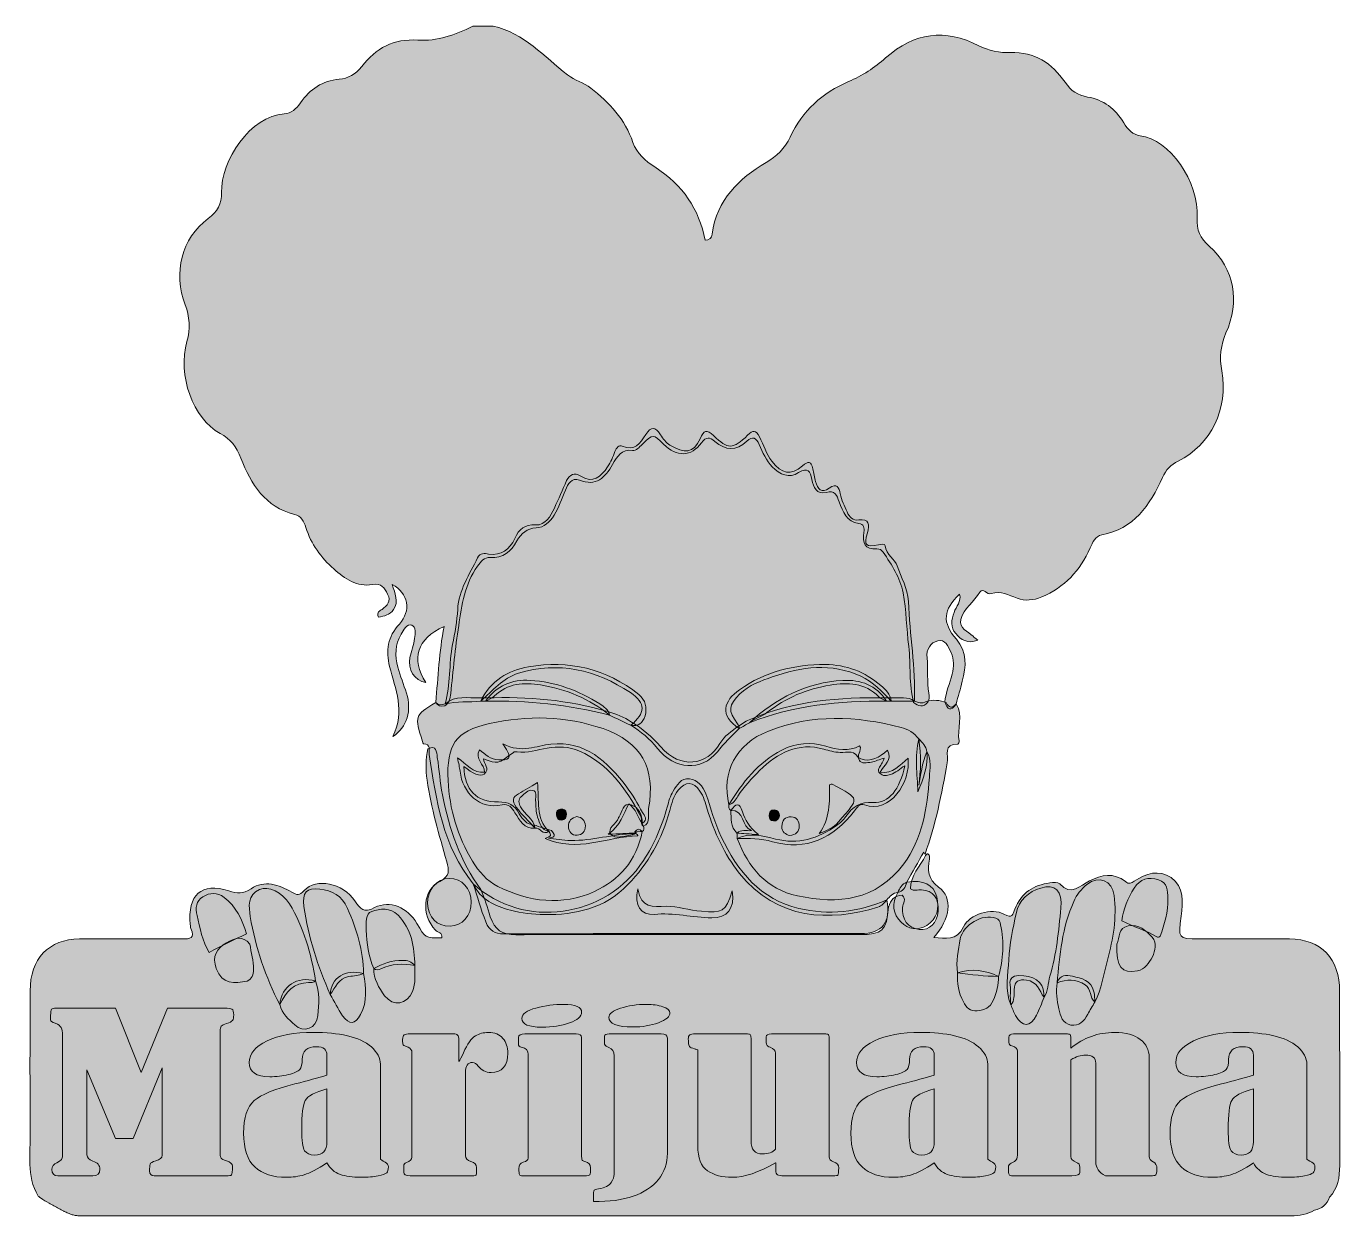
# Model space of a CAD drawing. Extents: x 573 to 1427, y -1386 to -613.
import ezdxf

# ---------------------------------------------------------------- set-up
doc = ezdxf.new("R2010")
doc.units = 0
doc.header["$MEASUREMENT"] = 0
doc.layers.add('katman 1', color=7, linetype='Continuous')

# ---------------------------------------------------------------- blocks, each defined once
blk = doc.blocks.new('block 4')
at = {"layer": 'katman 1', "true_color": 0xffffff}
h = blk.add_hatch(color=7, dxfattribs=at)
h.dxf.hatch_style = 2
edge = h.paths.add_edge_path()
edge.add_spline(control_points=[(839.13, -1052.73), (840.76, -1036.36), (841.38, -1019.87), (844.54, -1003.37), (826.89, -1011.42), (822.81, -1024.48), (832.71, -1039.84), (825.31, -1038.6), (820.67, -1031.37), (822.4, -1023.54), (823.32, -1019.39), (824.9, -1015.35), (825.43, -1011.15), (825.8, -1008.2), (826.5, -1003.56), (823.64, -1002.55), (820.27, -1001.36), (818.31, -1005.75), (816.65, -1008.38), (812.47, -1015.04), (812.69, -1022.53), (814.56, -1029.86), (816.03, -1035.6), (818.35, -1041.11), (820.13, -1046.78), (823.62, -1057.92), (820.71, -1068.63), (811.23, -1074.98), (819.49, -1058.3), (812.84, -1044.04), (809.17, -1029.39), (806.63, -1019.27), (807.86, -1010.08), (815.52, -1001.83), (823.46, -993.25), (821.26, -981.82), (810.93, -976.09), (812.58, -981.88), (815.36, -987.28), (811.76, -992.46), (809.36, -995.92), (805.56, -996.52), (801.99, -997.42), (800.4, -993.83), (802.92, -993.29), (804.23, -992.27), (807.53, -989.72), (810.35, -987.05), (807.89, -982.34), (805.79, -978.32), (803.91, -975), (797.98, -976.09), (788.04, -977.92), (780.04, -972.43), (772.83, -966), (764.57, -958.64), (758.18, -949.88), (754.72, -938.99), (753.47, -935.07), (751.53, -931.61), (747.34, -930.54), (728.52, -925.71), (719.02, -911.08), (712.4, -893.91), (709.61, -886.67), (705.92, -881.51), (699.01, -877.88), (681.17, -868.51), (671.24, -839.77), (677.43, -818.21), (679.71, -810.24), (679.17, -801.65), (676.35, -794.33), (668.33, -773.58), (673.69, -750.94), (691.28, -738.19), (697.17, -733.92), (700.04, -728.72), (699.88, -721.24), (699.43, -700.69), (718.61, -671.45), (740.67, -670.25), (745.19, -670), (748.44, -666.92), (751.16, -663.05), (757.39, -654.16), (765.49, -648.55), (776.44, -647.64), (782.23, -647.16), (787.04, -644.66), (791.02, -639.46), (800.2, -627.45), (811.9, -621.21), (827.47, -622.25), (839.96, -623.09), (851.95, -618.75), (863.33, -613.25), (867.73, -613.25), (872.13, -613.25), (876.53, -613.25), (896.54, -617.36), (909.5, -633.19), (924.9, -644.9), (929.6, -648.47), (935.23, -649.85), (939.96, -653.46), (952.17, -662.79), (962.1, -673.75), (967.38, -688.78), (969.96, -696.13), (975.47, -700.7), (981.57, -704.72), (999.98, -716.86), (1010.17, -731.67), (1014.41, -752.35), (1017.02, -752.37), (1018.46, -750.82), (1018.8, -748.35), (1021.86, -725.75), (1036.37, -712.36), (1053.94, -701.79), (1060.79, -697.66), (1066.01, -692.9), (1069.58, -685.27), (1077.56, -668.21), (1090.64, -656.46), (1107.51, -649.19), (1116.31, -645.4), (1124.52, -640.17), (1131.65, -633.83), (1150.4, -617.14), (1170.18, -614.62), (1192.31, -625.94), (1198.4, -629.06), (1205.97, -630.61), (1212.78, -630.35), (1228.51, -629.76), (1239.75, -637.25), (1248.27, -649.64), (1252.14, -655.27), (1256.74, -658.27), (1262.81, -659.25), (1273.32, -660.95), (1280.99, -666.85), (1286.41, -676.02), (1289.01, -680.41), (1292.38, -683.82), (1297.14, -684.36), (1315.85, -686.49), (1335.66, -714.45), (1334.14, -737.72), (1333.61, -745.68), (1336.25, -751.04), (1341.94, -756.1), (1358.66, -770.94), (1362.08, -792.31), (1352.84, -812.61), (1349.45, -820.05), (1348.61, -828.84), (1350.11, -837.3), (1354.5, -862), (1343.31, -885.3), (1321.71, -895.89), (1317.05, -898.17), (1313.79, -901.66), (1311.64, -906.52), (1303.55, -924.75), (1292.81, -939.94), (1272.13, -943.91), (1267.93, -944.71), (1266.31, -948.63), (1264.64, -952.35), (1258.04, -967.11), (1247.85, -978.03), (1233.13, -984.19), (1227.77, -986.43), (1222.25, -986.93), (1217.06, -985.03), (1211.54, -983.01), (1206.46, -979.76), (1200.29, -982.05), (1197.63, -983.04), (1194.82, -977.91), (1192.97, -981.07), (1189.25, -987.42), (1182.36, -991.6), (1180.59, -998.92), (1179.2, -1004.69), (1185.18, -1006.58), (1188.43, -1009.76), (1189.16, -1010.47), (1190.02, -1011.04), (1191.62, -1012.31), (1184.87, -1014.91), (1180.59, -1011.9), (1177.18, -1008), (1173.7, -1004.03), (1174.35, -998.98), (1176.09, -994.25), (1177.51, -990.37), (1181.08, -987.22), (1179.67, -982.39), (1168.99, -992.65), (1168.17, -1000.71), (1177.62, -1011.7), (1184.91, -1020.17), (1183.87, -1029.39), (1181.49, -1039.03), (1180.26, -1043.99), (1178.76, -1048.87), (1177.38, -1053.8), (1173.97, -1059.21), (1171.82, -1057.25), (1170.14, -1052.46), (1170.63, -1046.14), (1173.39, -1040.46), (1174.95, -1034.44), (1176.22, -1029.53), (1176.14, -1024.83), (1174.13, -1020.27), (1172.42, -1016.36), (1170.29, -1011.49), (1165.55, -1012.68), (1160.87, -1013.85), (1157.9, -1018.2), (1158.53, -1023.8), (1159.4, -1031.45), (1158.35, -1039.19), (1159.73, -1046.8), (1160.09, -1048.78), (1160.11, -1050.77), (1159.13, -1052.63), (1156.04, -1056.24), (1152.93, -1055.38), (1149.81, -1052.7), (1146.5, -1040.8), (1148.19, -1028.42), (1146.65, -1016.3), (1145.18, -1004.74), (1145.18, -992.91), (1142.97, -981.48), (1141.08, -971.67), (1135.59, -963.29), (1130.1, -955.14), (1129.08, -953.61), (1127.61, -952.87), (1125.86, -952.99), (1118.07, -953.54), (1116.38, -949.08), (1117.51, -942.18), (1117.97, -939.35), (1117.46, -936.73), (1114.26, -936.37), (1106.13, -935.45), (1103.8, -928.81), (1101.46, -922.42), (1099.87, -918.09), (1098.79, -914.66), (1092.92, -916.24), (1086.81, -917.88), (1084.8, -912.86), (1083.71, -907.87), (1082.53, -902.45), (1081.2, -899.57), (1075.04, -903.41), (1068.86, -907.26), (1062.81, -904.81), (1057.94, -899.62), (1054.04, -895.47), (1051.58, -890.4), (1049.47, -885.07), (1047.73, -880.7), (1045.12, -879.47), (1041.31, -883.03), (1034.47, -889.44), (1027.47, -889.07), (1020.58, -883.09), (1017.32, -880.27), (1015, -879.74), (1011.91, -883.99), (1005.19, -893.23), (995.7, -893.33), (987.31, -884.94), (980.5, -878.12), (980.5, -878.12), (973.33, -885.11), (971.51, -886.89), (969.54, -889.22), (967.11, -888.94), (959.99, -888.11), (957.16, -892.67), (954.09, -898.14), (949.37, -906.53), (943.34, -912.58), (932.56, -908.3), (927.49, -906.28), (925.18, -910.77), (923.46, -914.77), (921.11, -920.23), (919.38, -925.97), (916.16, -931.03), (913.28, -935.54), (909.72, -938.98), (904.34, -939.33), (898.53, -939.7), (894.71, -942.66), (891.94, -947.81), (888.2, -954.8), (882.74, -959), (874.61, -958.55), (870.54, -958.32), (868.57, -961.06), (866.25, -964.26), (857.92, -975.76), (856.17, -989.3), (854.09, -1002.83), (851.85, -1017.47), (850.38, -1032.21), (848.91, -1046.96), (848.59, -1050.14), (848.09, -1053.24), (844.97, -1054.94), (842.49, -1055.71), (840.5, -1055.11), (839.13, -1052.73)], knot_values=[0, 0, 0, 0, 1, 1, 1, 2, 2, 2, 3, 3, 3, 4, 4, 4, 5, 5, 5, 6, 6, 6, 7, 7, 7, 8, 8, 8, 9, 9, 9, 10, 10, 10, 11, 11, 11, 12, 12, 12, 13, 13, 13, 14, 14, 14, 15, 15, 15, 16, 16, 16, 17, 17, 17, 18, 18, 18, 19, 19, 19, 20, 20, 20, 21, 21, 21, 22, 22, 22, 23, 23, 23, 24, 24, 24, 25, 25, 25, 26, 26, 26, 27, 27, 27, 28, 28, 28, 29, 29, 29, 30, 30, 30, 31, 31, 31, 32, 32, 32, 33, 33, 33, 34, 34, 34, 35, 35, 35, 36, 36, 36, 37, 37, 37, 38, 38, 38, 39, 39, 39, 40, 40, 40, 41, 41, 41, 42, 42, 42, 43, 43, 43, 44, 44, 44, 45, 45, 45, 46, 46, 46, 47, 47, 47, 48, 48, 48, 49, 49, 49, 50, 50, 50, 51, 51, 51, 52, 52, 52, 53, 53, 53, 54, 54, 54, 55, 55, 55, 56, 56, 56, 57, 57, 57, 58, 58, 58, 59, 59, 59, 60, 60, 60, 61, 61, 61, 62, 62, 62, 63, 63, 63, 64, 64, 64, 65, 65, 65, 66, 66, 66, 67, 67, 67, 68, 68, 68, 69, 69, 69, 70, 70, 70, 71, 71, 71, 72, 72, 72, 73, 73, 73, 74, 74, 74, 75, 75, 75, 76, 76, 76, 77, 77, 77, 78, 78, 78, 79, 79, 79, 80, 80, 80, 81, 81, 81, 82, 82, 82, 83, 83, 83, 84, 84, 84, 85, 85, 85, 86, 86, 86, 87, 87, 87, 88, 88, 88, 89, 89, 89, 90, 90, 90, 91, 91, 91, 92, 92, 92, 93, 93, 93, 94, 94, 94, 95, 95, 95, 96, 96, 96, 97, 97, 97, 98, 98, 98, 99, 99, 99, 100, 100, 100, 101, 101, 101, 102, 102, 102, 103, 103, 103, 104, 104, 104, 105, 105, 105, 106, 106, 106, 107, 107, 107, 108, 108, 108, 108], degree=3, periodic=1)
at = {"layer": 'katman 1', "true_color": 0x865f3c}
h = blk.add_hatch(color=37, dxfattribs=at)
h.dxf.hatch_style = 2
edge = h.paths.add_edge_path()
edge.add_spline(control_points=[(868.4, -1051.94), (860.69, -1052.7), (852.85, -1051.86), (845.22, -1053.77), (848.94, -1041.15), (847.62, -1027.85), (850.1, -1015.05), (851.56, -1007.54), (853.04, -999.93), (853.43, -992.3), (854.08, -979.46), (861.22, -969.61), (866.33, -958.78), (867.98, -955.28), (870.99, -955.95), (873.5, -956.31), (881.86, -957.52), (887.18, -953.53), (890.56, -946.11), (893.28, -940.12), (897.06, -937), (903.99, -937.36), (910.72, -937.72), (913.71, -931.8), (916.3, -926.4), (919.11, -920.55), (921.48, -914.48), (924.2, -908.58), (926.08, -904.5), (929.58, -903.2), (933.11, -905.47), (941.52, -910.89), (946.5, -906.04), (950.89, -899.56), (952.91, -896.58), (954.34, -893.12), (955.69, -889.73), (956.65, -887.34), (958.17, -885.07), (960.41, -886.11), (968.5, -889.87), (972.11, -884.17), (975.66, -878.69), (979.14, -873.33), (981.93, -873.32), (985.31, -878.75), (986.92, -881.34), (988.92, -884.13), (991.41, -885.59), (1000.69, -891.03), (1006.76, -891.04), (1011.09, -881.36), (1013.53, -875.92), (1015.22, -874.84), (1019.76, -879.32), (1029, -888.42), (1032.48, -888.35), (1041.91, -879.13), (1045.45, -875.66), (1047.21, -875.37), (1049.64, -880.19), (1052.29, -885.43), (1053.93, -891.16), (1057.61, -895.94), (1064.01, -904.26), (1069.96, -905.58), (1077.67, -898.93), (1081.36, -895.75), (1083.24, -895.73), (1084.24, -900.87), (1084.79, -903.67), (1085.34, -906.47), (1086.1, -909.21), (1087.44, -914.11), (1090.02, -917.23), (1094.94, -913.46), (1099.98, -909.59), (1101.37, -913.35), (1102.1, -917.06), (1102.94, -921.37), (1104.88, -925.08), (1106.56, -928.96), (1108.03, -932.37), (1110.32, -934.59), (1114.2, -934.17), (1121.02, -933.44), (1121.24, -936.98), (1119.76, -942.54), (1117.52, -950.95), (1118.57, -951.96), (1127.07, -950.31), (1128.76, -949.98), (1131.14, -949.21), (1131.34, -950.91), (1132.05, -956.86), (1137.81, -959.77), (1139.18, -964.04), (1141.6, -971.65), (1146.11, -978.4), (1146.46, -987.14), (1147.34, -1008.76), (1151.07, -1030.21), (1150.36, -1051.96), (1145.34, -1051.95), (1140.32, -1051.93), (1135.3, -1051.91), (1129.28, -1045.77), (1123.55, -1039.39), (1115.52, -1035.74), (1096.22, -1026.95), (1077.04, -1029.44), (1057.97, -1036.17), (1050.53, -1038.8), (1042.91, -1041.31), (1036.93, -1047.26), (1029.43, -1054.73), (1029.04, -1057.87), (1035.32, -1066.62), (1035.99, -1067.56), (1036.43, -1068.56), (1036.49, -1069.73), (1031.5, -1074.52), (1026.66, -1079.4), (1022.23, -1084.85), (1011.82, -1097.67), (994.58, -1096.74), (983.27, -1082.6), (978.28, -1076.37), (972.52, -1071.6), (965.94, -1067.61), (975.57, -1059.71), (975.99, -1053.22), (965.68, -1046.36), (943.32, -1031.48), (919.09, -1025.78), (892.92, -1033.82), (882.8, -1036.93), (876.03, -1045.1), (868.4, -1051.94)], knot_values=[0, 0, 0, 0, 1, 1, 1, 2, 2, 2, 3, 3, 3, 4, 4, 4, 5, 5, 5, 6, 6, 6, 7, 7, 7, 8, 8, 8, 9, 9, 9, 10, 10, 10, 11, 11, 11, 12, 12, 12, 13, 13, 13, 14, 14, 14, 15, 15, 15, 16, 16, 16, 17, 17, 17, 18, 18, 18, 19, 19, 19, 20, 20, 20, 21, 21, 21, 22, 22, 22, 23, 23, 23, 24, 24, 24, 25, 25, 25, 26, 26, 26, 27, 27, 27, 28, 28, 28, 29, 29, 29, 30, 30, 30, 31, 31, 31, 32, 32, 32, 33, 33, 33, 34, 34, 34, 35, 35, 35, 36, 36, 36, 37, 37, 37, 38, 38, 38, 39, 39, 39, 40, 40, 40, 41, 41, 41, 42, 42, 42, 43, 43, 43, 44, 44, 44, 45, 45, 45, 46, 46, 46, 46], degree=3, periodic=1)
at = {"layer": 'katman 1', "true_color": 0xffffff}
h = blk.add_hatch(color=7, dxfattribs=at)
h.dxf.hatch_style = 2
edge = h.paths.add_edge_path()
edge.add_spline(control_points=[(868.4, -1051.94), (874.76, -1038.51), (886.36, -1031.79), (899.44, -1029.59), (925.49, -1025.19), (949.91, -1030.55), (971.22, -1047.68), (975.55, -1051.16), (976.71, -1056.09), (975.22, -1061.48), (973.91, -1066.22), (970.78, -1068.43), (965.94, -1067.61), (961.36, -1065.43), (956.78, -1063.25), (952.19, -1061.07), (938.94, -1050.31), (923.79, -1044.02), (907.32, -1041.36), (896.51, -1039.62), (885.91, -1040.24), (877.21, -1048.65), (875.58, -1050.22), (873.46, -1050.99), (871.48, -1051.94), (870.45, -1051.94), (869.43, -1051.94), (868.4, -1051.94)], knot_values=[0, 0, 0, 0, 1, 1, 1, 2, 2, 2, 3, 3, 3, 4, 4, 4, 5, 5, 5, 6, 6, 6, 7, 7, 7, 8, 8, 8, 9, 9, 9, 9], degree=3, periodic=1)
h = blk.add_hatch(color=7, dxfattribs=at)
h.dxf.hatch_style = 2
edge = h.paths.add_edge_path()
edge.add_spline(control_points=[(1036.49, -1069.73), (1023.21, -1061.26), (1026.37, -1051.73), (1036.63, -1044.48), (1053.33, -1032.69), (1072.2, -1028.09), (1092.36, -1028.14), (1106.14, -1028.17), (1118, -1032.88), (1128.53, -1041.77), (1131.71, -1044.46), (1134.73, -1047.32), (1135.3, -1051.91), (1134.27, -1051.91), (1133.25, -1051.9), (1132.22, -1051.89), (1130.46, -1051.11), (1128.53, -1050.51), (1127.17, -1049.09), (1118.18, -1039.73), (1106.97, -1039.73), (1095.68, -1041.49), (1080.59, -1043.86), (1066.7, -1049.74), (1054.49, -1059.4), (1050.95, -1062.21), (1046.42, -1062.99), (1043.05, -1066), (1040.86, -1067.25), (1038.68, -1068.49), (1036.49, -1069.73)], knot_values=[0, 0, 0, 0, 1, 1, 1, 2, 2, 2, 3, 3, 3, 4, 4, 4, 5, 5, 5, 6, 6, 6, 7, 7, 7, 8, 8, 8, 9, 9, 9, 10, 10, 10, 10], degree=3, periodic=1)
at = {"layer": 'katman 1', "true_color": 0x865f3c}
h = blk.add_hatch(color=37, dxfattribs=at)
h.dxf.hatch_style = 2
edge = h.paths.add_edge_path()
edge.add_spline(control_points=[(871.48, -1051.94), (878.8, -1041.86), (888.51, -1037.7), (900.63, -1038.44), (917.03, -1039.44), (931.91, -1045.01), (945.78, -1053.73), (948.41, -1055.38), (951.42, -1057.35), (952.19, -1061.07), (925.7, -1054.05), (898.74, -1051.51), (871.48, -1051.94)], knot_values=[0, 0, 0, 0, 1, 1, 1, 2, 2, 2, 3, 3, 3, 4, 4, 4, 4], degree=3, periodic=1)
at = {"layer": 'katman 1', "true_color": 0x855f38}
h = blk.add_hatch(color=37, dxfattribs=at)
h.dxf.hatch_style = 2
edge = h.paths.add_edge_path()
edge.add_spline(control_points=[(1043.05, -1066), (1060.47, -1050.02), (1080.23, -1039.7), (1103.86, -1038.48), (1115.62, -1037.87), (1125.36, -1041.5), (1132.22, -1051.89), (1101.8, -1051.88), (1071.78, -1054.5), (1043.05, -1066)], knot_values=[0, 0, 0, 0, 1, 1, 1, 2, 2, 2, 3, 3, 3, 3], degree=3, periodic=1)
at = {"layer": 'katman 1', "true_color": 0xba0c2f}
h = blk.add_hatch(color=242, dxfattribs=at)
h.dxf.hatch_style = 2
edge = h.paths.add_edge_path()
edge.add_spline(control_points=[(1139.64, -1176.38), (1136.25, -1176.36), (1134.46, -1179.03), (1132.32, -1181.1), (1130.75, -1183.09), (1129.15, -1185.08), (1126.65, -1185.84), (1095.42, -1195.36), (1061.14, -1194.5), (1036.48, -1163.71), (1026.73, -1151.53), (1020.38, -1137.23), (1015.64, -1122.17), (1014.36, -1118.12), (1013.46, -1113.87), (1010.95, -1110.36), (1006.35, -1103.94), (1001.77, -1103.8), (996.84, -1109.84), (993.7, -1113.67), (992.53, -1118.39), (991.27, -1123.06), (986.24, -1141.56), (977.33, -1157.51), (964.13, -1171.18), (948.87, -1186.97), (929.9, -1190.77), (909.73, -1190.71), (902.42, -1190.69), (894.99, -1189.59), (887.73, -1187.77), (877.48, -1185.2), (868.5, -1180.96), (863.41, -1170.6), (843.86, -1146.27), (839.34, -1116.44), (834.94, -1086.56), (834.54, -1083.83), (836.2, -1079.72), (831.15, -1079.72), (830.96, -1079.18), (830.76, -1078.65), (830.59, -1078.11), (825.33, -1061.6), (825.38, -1061.44), (839.13, -1052.73), (840.89, -1054.79), (843.03, -1054.43), (845.22, -1053.77), (851.99, -1047.81), (860.1, -1050.18), (867.77, -1049.81), (869.23, -1049.82), (870.68, -1049.78), (872.14, -1049.8), (898.81, -1048.91), (925.17, -1051.03), (950.95, -1058.64), (956.34, -1060.31), (961.65, -1062.22), (966.35, -1065.56), (973.5, -1069.78), (979.69, -1075.05), (985.28, -1081.48), (998.52, -1096.73), (1015.45, -1093.57), (1023.92, -1079.38), (1026.85, -1074.48), (1031.5, -1071.3), (1036.04, -1068.12), (1038.63, -1066.46), (1041.13, -1064.64), (1044.03, -1063.56), (1072.19, -1051.7), (1101.72, -1049.26), (1131.68, -1049.82), (1133.13, -1049.79), (1134.58, -1049.83), (1136.03, -1049.8), (1140.89, -1049.9), (1145.93, -1048.78), (1150.36, -1051.96), (1152.9, -1052.71), (1155.42, -1053.99), (1158.01, -1052.12), (1162.46, -1050.81), (1166.8, -1051.29), (1171.08, -1052.91), (1172.79, -1056.37), (1174.87, -1056.81), (1177.38, -1053.78), (1182.65, -1061.36), (1177.71, -1069.91), (1179.5, -1077.83), (1179.63, -1078.42), (1178.89, -1079.84), (1178.6, -1079.82), (1168.9, -1079.39), (1172.54, -1087.4), (1171.69, -1092.08), (1168.03, -1112.18), (1164.17, -1132.2), (1157.23, -1151.42), (1157.06, -1151.19), (1156.87, -1150.99), (1156.72, -1150.76), (1156.58, -1150.53), (1156.49, -1150.26), (1156.38, -1150.01), (1152.71, -1156.57), (1149.04, -1163.12), (1145.37, -1169.68), (1144.69, -1173.06), (1142.85, -1175.35), (1139.64, -1176.38)], knot_values=[0, 0, 0, 0, 1, 1, 1, 2, 2, 2, 3, 3, 3, 4, 4, 4, 5, 5, 5, 6, 6, 6, 7, 7, 7, 8, 8, 8, 9, 9, 9, 10, 10, 10, 11, 11, 11, 12, 12, 12, 13, 13, 13, 14, 14, 14, 15, 15, 15, 16, 16, 16, 17, 17, 17, 18, 18, 18, 19, 19, 19, 20, 20, 20, 21, 21, 21, 22, 22, 22, 23, 23, 23, 24, 24, 24, 25, 25, 25, 26, 26, 26, 27, 27, 27, 28, 28, 28, 29, 29, 29, 30, 30, 30, 31, 31, 31, 32, 32, 32, 33, 33, 33, 34, 34, 34, 35, 35, 35, 36, 36, 36, 37, 37, 37, 38, 38, 38, 38], degree=3, periodic=1)
at = {"layer": 'katman 1', "true_color": 0x865f3c}
h = blk.add_hatch(color=37, dxfattribs=at)
h.dxf.hatch_style = 2
edge = h.paths.add_edge_path()
edge.add_spline(control_points=[(973.4, -1136.7), (969.75, -1155.48), (958.29, -1168.39), (942.31, -1175.68), (921.32, -1185.26), (899.86, -1182.42), (879.43, -1172.31), (872.41, -1168.84), (867.23, -1162.73), (863.06, -1155.89), (853.29, -1139.89), (848.05, -1122), (847.18, -1103.48), (846.1, -1080.55), (851.78, -1071.42), (874.04, -1066.53), (898.62, -1061.13), (923.6, -1061.3), (947.9, -1069.8), (972.68, -1078.46), (982.39, -1095.26), (977.5, -1121.81), (976.8, -1125.62), (979.33, -1130.75), (974.24, -1133.29), (973.54, -1132.84), (973.11, -1132.2), (972.92, -1131.37), (972.75, -1129.69), (973.09, -1127.94), (972.22, -1126.34), (962.65, -1108.65), (951.45, -1092.71), (932.61, -1084.41), (925.7, -1081.36), (918.67, -1081.28), (911.58, -1082.44), (905.1, -1083.5), (898.81, -1086.01), (892.07, -1084.95), (891.27, -1084.82), (890.38, -1084.7), (889.67, -1085.24), (879.44, -1092.89), (879.44, -1092.9), (870.31, -1089.39), (870.05, -1092.72), (875.02, -1096), (870.57, -1099.3), (868.1, -1101.12), (863.28, -1099.16), (857.35, -1094.33), (858.11, -1109.95), (865.29, -1117.59), (879.95, -1117.41), (886.21, -1117.34), (890.39, -1119.51), (893.46, -1125.08), (895.53, -1128.82), (898.33, -1132.06), (902.98, -1132.45), (906.84, -1133.5), (910.56, -1135.02), (914.46, -1135.93), (918.34, -1140.57), (915.11, -1140.44), (912.41, -1140.9), (916.77, -1141.37), (921.75, -1142.45), (926.89, -1142.52), (940.9, -1142.72), (954.45, -1138.19), (968.43, -1138.2), (968.88, -1138.2), (968.94, -1137.55), (968.62, -1136.88), (970.15, -1134.91), (971.73, -1134.42), (973.4, -1136.7)], knot_values=[0, 0, 0, 0, 1, 1, 1, 2, 2, 2, 3, 3, 3, 4, 4, 4, 5, 5, 5, 6, 6, 6, 7, 7, 7, 8, 8, 8, 9, 9, 9, 10, 10, 10, 11, 11, 11, 12, 12, 12, 13, 13, 13, 14, 14, 14, 15, 15, 15, 16, 16, 16, 17, 17, 17, 18, 18, 18, 19, 19, 19, 20, 20, 20, 21, 21, 21, 22, 22, 22, 23, 23, 23, 24, 24, 24, 25, 25, 25, 26, 26, 26, 26], degree=3, periodic=1)
h = blk.add_hatch(color=37, dxfattribs=at)
h.dxf.hatch_style = 2
edge = h.paths.add_edge_path()
edge.add_spline(control_points=[(1158.45, -1084.85), (1161.55, -1090.09), (1160.43, -1095.96), (1160.07, -1101.43), (1158.74, -1121.49), (1155.44, -1141.43), (1143.37, -1157.69), (1125.54, -1181.7), (1100.76, -1184.15), (1074.28, -1178.47), (1054.25, -1174.18), (1042.42, -1160.25), (1035.17, -1141.26), (1043.5, -1137.06), (1051.88, -1139.53), (1060.03, -1141.56), (1074.78, -1145.25), (1087.68, -1141.39), (1099.74, -1132.65), (1102.02, -1131), (1104.27, -1129.23), (1105.81, -1126.94), (1110.19, -1120.42), (1115.15, -1117.17), (1123.61, -1117.78), (1133.74, -1118.51), (1140.85, -1109.28), (1144.13, -1093.87), (1140.74, -1095.99), (1138.18, -1098.57), (1134.88, -1099.65), (1132.46, -1100.44), (1129.81, -1100.87), (1127.89, -1098.82), (1125.81, -1096.59), (1128.05, -1094.67), (1128.99, -1092.75), (1129.48, -1091.75), (1130.24, -1090.88), (1130.62, -1089), (1127.6, -1089.54), (1125.14, -1091.24), (1122.39, -1091.61), (1119.63, -1091.97), (1115.49, -1092.75), (1114.68, -1090.43), (1112.13, -1083.12), (1106.74, -1085.44), (1102.02, -1085.27), (1098.4, -1085.14), (1095, -1084.11), (1091.55, -1083.14), (1074.79, -1078.45), (1061.44, -1085.46), (1049.74, -1096.99), (1044.58, -1102.07), (1039.69, -1107.53), (1035.58, -1113.65), (1034.04, -1115.93), (1032.69, -1118.61), (1029.66, -1119.27), (1025, -1097.96), (1034.11, -1079.85), (1055.4, -1071.4), (1083.7, -1060.18), (1112.7, -1061.44), (1141.66, -1069.03), (1146.19, -1070.22), (1150.25, -1072.46), (1153.14, -1076.5), (1155.11, -1087.1), (1154.4, -1097.62), (1153.2, -1106.46), (1154.65, -1100.45), (1155.03, -1092.21), (1158.45, -1084.85)], knot_values=[0, 0, 0, 0, 1, 1, 1, 2, 2, 2, 3, 3, 3, 4, 4, 4, 5, 5, 5, 6, 6, 6, 7, 7, 7, 8, 8, 8, 9, 9, 9, 10, 10, 10, 11, 11, 11, 12, 12, 12, 13, 13, 13, 14, 14, 14, 15, 15, 15, 16, 16, 16, 17, 17, 17, 18, 18, 18, 19, 19, 19, 20, 20, 20, 21, 21, 21, 22, 22, 22, 23, 23, 23, 24, 24, 24, 25, 25, 25, 25], degree=3, periodic=1)
at = {"layer": 'katman 1', "true_color": 0x00000a}
h = blk.add_hatch(color=178, dxfattribs=at)
h.dxf.hatch_style = 2
edge = h.paths.add_edge_path()
edge.add_spline(control_points=[(1426.78, -1240.66), (1426.76, -1219.2), (1414.77, -1206.6), (1394.11, -1206.49), (1374.6, -1206.38), (1355.09, -1206.43), (1335.58, -1206.41), (1321.54, -1206.39), (1321.82, -1206.42), (1323.74, -1191.69), (1324.93, -1182.56), (1325.68, -1172.51), (1317.17, -1166.65), (1309.32, -1161.25), (1300.82, -1163.8), (1293.26, -1168.9), (1291.26, -1170.25), (1289.88, -1171.16), (1287.53, -1169.25), (1280, -1163.15), (1271.96, -1164.7), (1264.24, -1168.72), (1257.92, -1172.01), (1252.33, -1178.82), (1244.83, -1170.63), (1243.72, -1169.42), (1240.58, -1169.84), (1238.44, -1170.09), (1227.87, -1171.36), (1219.88, -1176.52), (1215.67, -1187.08), (1214.32, -1190.47), (1214.16, -1193.62), (1208.56, -1190.38), (1200.83, -1185.91), (1186.03, -1190.54), (1182.24, -1198.52), (1177.64, -1208.23), (1170.8, -1205.93), (1162.95, -1205.47), (1173.82, -1193.38), (1175.56, -1179.94), (1166.06, -1172.76), (1159.01, -1167.42), (1158.72, -1161.79), (1160.05, -1154.54), (1160.6, -1152.01), (1159, -1149.74), (1157.63, -1152.3), (1153.94, -1159.22), (1147.8, -1165.09), (1147.78, -1173.84), (1150.04, -1175.64), (1152.56, -1174.44), (1154.96, -1174.56), (1162.54, -1174.95), (1166.39, -1179.95), (1165.75, -1188.51), (1165.17, -1196.28), (1160.25, -1201), (1153.46, -1200.31), (1146.25, -1199.58), (1141.83, -1193.65), (1142.62, -1185.97), (1142.88, -1183.37), (1145.32, -1180.64), (1142.43, -1178.12), (1137.31, -1177.93), (1134.95, -1181.24), (1133.55, -1185.75), (1132.14, -1201.27), (1129.66, -1203.64), (1114.57, -1203.65), (1068.43, -1203.66), (1022.29, -1203.65), (976.14, -1203.65), (947.86, -1203.65), (919.56, -1203.35), (891.28, -1203.83), (882.37, -1203.98), (877.41, -1200.43), (874.65, -1192.06), (872.69, -1186.13), (871.13, -1180.03), (868.48, -1174.35), (854.98, -1156.14), (848.08, -1135.06), (843.56, -1112.91), (841.91, -1104.83), (841.56, -1096.57), (840.19, -1088.46), (839.62, -1085.05), (839.78, -1080.22), (833.97, -1082.85), (832.46, -1089.63), (832.6, -1096.44), (833.54, -1103.28), (836.02, -1121.41), (841.5, -1138.75), (846.28, -1156.27), (847.77, -1161.73), (848.65, -1165.68), (841.83, -1169.16), (830.58, -1174.88), (829.71, -1190.8), (838.81, -1200.68), (840.27, -1202.27), (843.65, -1202.32), (843.21, -1205.77), (832.37, -1206.01), (832.37, -1206.01), (826.88, -1196.39), (821.12, -1186.29), (809.26, -1180.88), (799.42, -1186.14), (792.25, -1189.97), (790.22, -1186.95), (786.65, -1181.79), (778.52, -1170.04), (761.62, -1166.57), (753.59, -1175.1), (750.48, -1178.41), (749, -1178.07), (745.63, -1176.15), (737.2, -1171.32), (727.67, -1167.96), (719.11, -1173.83), (713.72, -1177.53), (710.1, -1176.97), (704.72, -1175.22), (686.99, -1169.45), (677.51, -1178), (679.61, -1197.2), (679.7, -1198.05), (679.67, -1198.98), (679.99, -1199.73), (682.74, -1206.18), (679.31, -1206.55), (674.38, -1206.52), (652.13, -1206.36), (629.87, -1206.35), (607.61, -1206.51), (587.54, -1206.65), (575.49, -1219.39), (575.47, -1240.25), (575.44, -1270.82), (575.25, -1301.4), (575.58, -1331.97), (575.73, -1345.93), (572.97, -1360.4), (580.63, -1373.62), (581.19, -1374.04), (581.75, -1374.46), (582.31, -1374.86), (584.06, -1376.13), (585.86, -1377.23), (587.77, -1378.25), (589.9, -1379.4), (591.98, -1380.64), (594.12, -1381.78), (595.19, -1382.36), (596.27, -1382.93), (597.36, -1383.48), (597.55, -1383.57), (598.84, -1384.16), (599.52, -1384.48), (600.23, -1384.75), (601.47, -1385.23), (601.66, -1385.3), (602.49, -1385.6), (603.32, -1385.86), (604.16, -1386.13), (604.91, -1386.24), (605.67, -1386.29), (606.42, -1386.4), (869.4, -1386.4), (1132.37, -1386.4), (1395.35, -1386.41), (1400.64, -1386.41), (1405.74, -1385.74), (1410.34, -1382.76), (1415.12, -1381.84), (1418.67, -1379.33), (1420.27, -1374.34), (1425.6, -1368.59), (1426.84, -1361.43), (1426.83, -1353.82), (1426.81, -1316.1), (1426.8, -1278.38), (1426.78, -1240.66)], knot_values=[0, 0, 0, 0, 1, 1, 1, 2, 2, 2, 3, 3, 3, 4, 4, 4, 5, 5, 5, 6, 6, 6, 7, 7, 7, 8, 8, 8, 9, 9, 9, 10, 10, 10, 11, 11, 11, 12, 12, 12, 13, 13, 13, 14, 14, 14, 15, 15, 15, 16, 16, 16, 17, 17, 17, 18, 18, 18, 19, 19, 19, 20, 20, 20, 21, 21, 21, 22, 22, 22, 23, 23, 23, 24, 24, 24, 25, 25, 25, 26, 26, 26, 27, 27, 27, 28, 28, 28, 29, 29, 29, 30, 30, 30, 31, 31, 31, 32, 32, 32, 33, 33, 33, 34, 34, 34, 35, 35, 35, 36, 36, 36, 37, 37, 37, 38, 38, 38, 39, 39, 39, 40, 40, 40, 41, 41, 41, 42, 42, 42, 43, 43, 43, 44, 44, 44, 45, 45, 45, 46, 46, 46, 47, 47, 47, 48, 48, 48, 49, 49, 49, 50, 50, 50, 51, 51, 51, 52, 52, 52, 53, 53, 53, 54, 54, 54, 55, 55, 55, 56, 56, 56, 57, 57, 57, 58, 58, 58, 59, 59, 59, 60, 60, 60, 61, 61, 61, 62, 62, 62, 63, 63, 63, 63], degree=3, periodic=1)
at = {"layer": 'katman 1', "true_color": 0xffffff}
h = blk.add_hatch(color=7, dxfattribs=at)
h.dxf.hatch_style = 2
edge = h.paths.add_edge_path()
edge.add_spline(control_points=[(973.29, -1131.32), (970.55, -1127.25), (969.32, -1122.08), (964.63, -1118.62), (961.12, -1125.19), (959.41, -1132.9), (951.3, -1138.44), (958.42, -1138.11), (963.58, -1137.87), (968.75, -1137.63), (969.49, -1138.17), (970.98, -1139.39), (970.63, -1139.4), (950.66, -1140.07), (930.91, -1150.58), (910.29, -1141.17), (914.45, -1139.33), (914.45, -1139.33), (912.68, -1136.5), (907.53, -1135.8), (906.77, -1131.28), (905.41, -1127.36), (904.18, -1123.81), (904.35, -1120.06), (904.11, -1116.35), (903.97, -1114.05), (905.4, -1110.5), (901.97, -1109.92), (899.21, -1109.46), (896.99, -1111.98), (894.89, -1113.8), (892.51, -1115.86), (893.11, -1118.16), (894.37, -1120.7), (896.87, -1125.74), (902.86, -1128.19), (903.7, -1134.42), (896.55, -1135.12), (893.75, -1129.36), (890.67, -1124.49), (888.56, -1121.13), (886.54, -1118.37), (882.31, -1119.33), (867.6, -1122.66), (856.63, -1111.62), (854.95, -1097.39), (854.65, -1094.92), (854.03, -1092.49), (853.31, -1088.76), (859.32, -1092.88), (863.25, -1099.1), (870.95, -1098.04), (870.82, -1092.88), (864.46, -1089.64), (867.51, -1083.49), (871.28, -1086.71), (874.91, -1089.86), (880.11, -1090), (885.6, -1090.14), (890.64, -1090.64), (882.84, -1079.66), (895.48, -1086.17), (904.53, -1080.78), (914, -1079.81), (936.31, -1077.54), (950.79, -1091.14), (963.36, -1107.74), (967.23, -1112.85), (970.4, -1118.58), (973.57, -1124.22), (974.76, -1126.34), (977.41, -1129.16), (973.29, -1131.32)], knot_values=[0, 0, 0, 0, 1, 1, 1, 2, 2, 2, 3, 3, 3, 4, 4, 4, 5, 5, 5, 6, 6, 6, 7, 7, 7, 8, 8, 8, 9, 9, 9, 10, 10, 10, 11, 11, 11, 12, 12, 12, 13, 13, 13, 14, 14, 14, 15, 15, 15, 16, 16, 16, 17, 17, 17, 18, 18, 18, 19, 19, 19, 20, 20, 20, 21, 21, 21, 22, 22, 22, 23, 23, 23, 24, 24, 24, 24], degree=3, periodic=1)
h = blk.add_hatch(color=7, dxfattribs=at)
h.dxf.hatch_style = 2
edge = h.paths.add_edge_path()
edge.add_spline(control_points=[(1029.66, -1119.27), (1038.6, -1104.8), (1048.66, -1091.7), (1064.08, -1083.78), (1073.55, -1078.91), (1082.93, -1078.44), (1092.68, -1081.21), (1100.15, -1083.34), (1107.46, -1085.03), (1114.75, -1080.95), (1116.8, -1083.98), (1111.39, -1087.99), (1115.41, -1089.43), (1121.89, -1091.75), (1127.59, -1088.47), (1132.82, -1083.77), (1136.35, -1090.38), (1130.31, -1093.41), (1128.11, -1098), (1136.46, -1099.63), (1140.81, -1093.31), (1146.21, -1088.92), (1148.12, -1104.75), (1134.54, -1125.22), (1117.9, -1119.38), (1114.53, -1118.2), (1113.04, -1121.07), (1111.33, -1123.26), (1097.43, -1141.1), (1080.26, -1149.45), (1057.99, -1143.3), (1050.52, -1141.24), (1042.86, -1140.91), (1035.17, -1141.26), (1035.1, -1140.06), (1035.04, -1138.85), (1034.97, -1137.64), (1037.63, -1135.1), (1040.93, -1136.42), (1044.33, -1136.05), (1037.82, -1133.6), (1039.83, -1122.54), (1031.07, -1122.91), (1029.55, -1122.14), (1029.59, -1120.71), (1029.66, -1119.27)], knot_values=[0, 0, 0, 0, 1, 1, 1, 2, 2, 2, 3, 3, 3, 4, 4, 4, 5, 5, 5, 6, 6, 6, 7, 7, 7, 8, 8, 8, 9, 9, 9, 10, 10, 10, 11, 11, 11, 12, 12, 12, 13, 13, 13, 14, 14, 14, 15, 15, 15, 15], degree=3, periodic=1)
h = blk.add_hatch(color=7, dxfattribs=at)
h.dxf.hatch_style = 2
edge = h.paths.add_edge_path()
edge.add_spline(control_points=[(1158.45, -1084.85), (1159.27, -1094.07), (1156.18, -1102.41), (1152.66, -1110.78), (1152.01, -1099.32), (1150.61, -1087.91), (1153.14, -1076.5), (1155.56, -1078.84), (1157.82, -1081.28), (1158.45, -1084.85)], knot_values=[0, 0, 0, 0, 1, 1, 1, 2, 2, 2, 3, 3, 3, 3], degree=3, periodic=1)
at = {"layer": 'katman 1', "true_color": 0x875e3b}
h = blk.add_hatch(color=37, dxfattribs=at)
h.dxf.hatch_style = 2
edge = h.paths.add_edge_path()
edge.add_spline(control_points=[(863.41, -1170.6), (896.41, -1200.71), (949.57, -1193.25), (974.32, -1155.4), (981.35, -1144.65), (986.26, -1133.16), (989.66, -1120.78), (990.63, -1117.24), (991.54, -1113.47), (993.46, -1110.48), (995.95, -1106.57), (998.63, -1101.67), (1004.17, -1102.42), (1009.45, -1103.14), (1012.88, -1107.14), (1014.73, -1112.11), (1018.17, -1121.41), (1020.43, -1131.15), (1024.71, -1140.14), (1035.5, -1162.79), (1050.54, -1180.87), (1075.2, -1186.64), (1094.54, -1191.18), (1113.85, -1189.21), (1132.32, -1181.1), (1135.25, -1195.53), (1129.48, -1202.99), (1115.42, -1202.99), (1038.1, -1203.01), (960.79, -1202.94), (883.47, -1203.19), (877.33, -1203.21), (874.18, -1201.27), (871.75, -1195.46), (868.36, -1187.35), (866.33, -1178.83), (863.41, -1170.6)], knot_values=[0, 0, 0, 0, 1, 1, 1, 2, 2, 2, 3, 3, 3, 4, 4, 4, 5, 5, 5, 6, 6, 6, 7, 7, 7, 8, 8, 8, 9, 9, 9, 10, 10, 10, 11, 11, 11, 12, 12, 12, 12], degree=3, periodic=1)
at = {"layer": 'katman 1', "true_color": 0xf2f2f2}
h = blk.add_hatch(color=7, dxfattribs=at)
h.dxf.hatch_style = 2
edge = h.paths.add_edge_path()
edge.add_spline(control_points=[(903.7, -1134.42), (899.65, -1129.88), (895.12, -1125.85), (891.5, -1120.81), (888.63, -1116.81), (888.85, -1114.45), (893.04, -1112.15), (896.84, -1110.06), (900.5, -1107.69), (905.21, -1104.84), (906.76, -1116.22), (903.75, -1128.09), (912.68, -1136.5), (908.87, -1139.64), (907.02, -1133.61), (903.7, -1134.42)], knot_values=[0, 0, 0, 0, 1, 1, 1, 2, 2, 2, 3, 3, 3, 4, 4, 4, 5, 5, 5, 5], degree=3, periodic=1)
at = {"layer": 'katman 1', "true_color": 0xf3f4f2}
h = blk.add_hatch(color=7, dxfattribs=at)
h.dxf.hatch_style = 2
edge = h.paths.add_edge_path()
edge.add_spline(control_points=[(1088.39, -1138.02), (1095.4, -1128.37), (1095.42, -1117.33), (1095.05, -1106.42), (1095.96, -1106.13), (1096.6, -1105.69), (1096.91, -1105.86), (1115.03, -1116.1), (1115.05, -1114), (1101.01, -1130.43), (1097.71, -1134.3), (1093.12, -1136.13), (1088.39, -1138.02)], knot_values=[0, 0, 0, 0, 1, 1, 1, 2, 2, 2, 3, 3, 3, 4, 4, 4, 4], degree=3, periodic=1)
at = {"layer": 'katman 1', "true_color": 0xedf2ee}
h = blk.add_hatch(color=7, dxfattribs=at)
h.dxf.hatch_style = 2
edge = h.paths.add_edge_path()
edge.add_spline(control_points=[(973.29, -1131.32), (973.6, -1131.98), (973.92, -1132.63), (974.24, -1133.28), (974.46, -1134.56), (974.96, -1135.9), (973.4, -1136.7), (971.77, -1136.55), (970.06, -1136.02), (968.75, -1137.63), (968.15, -1138.78), (967.04, -1138.9), (965.99, -1138.99), (961.56, -1139.37), (955.82, -1142.14), (953.07, -1138.3), (950.33, -1134.47), (956.71, -1131.69), (957.91, -1127.83), (957.95, -1127.68), (958.08, -1127.42), (958.32, -1127.1), (960.62, -1124.07), (960.64, -1117.52), (966.17, -1119.35), (970.98, -1120.94), (973.71, -1125.53), (973.29, -1131.32)], knot_values=[0, 0, 0, 0, 1, 1, 1, 2, 2, 2, 3, 3, 3, 4, 4, 4, 5, 5, 5, 6, 6, 6, 7, 7, 7, 8, 8, 8, 9, 9, 9, 9], degree=3, periodic=1)
at = {"layer": 'katman 1', "true_color": 0xf4f0e6}
h = blk.add_hatch(color=7, dxfattribs=at)
h.dxf.hatch_style = 2
edge = h.paths.add_edge_path()
edge.add_spline(control_points=[(1031.07, -1122.91), (1034.2, -1118.5), (1036.54, -1117.21), (1038.6, -1123.98), (1040.14, -1129.02), (1042.85, -1133.66), (1048.91, -1138.66), (1042.78, -1138.21), (1038.87, -1137.93), (1034.97, -1137.64), (1030.5, -1133.64), (1031.21, -1128.16), (1031.07, -1122.91)], knot_values=[0, 0, 0, 0, 1, 1, 1, 2, 2, 2, 3, 3, 3, 4, 4, 4, 4], degree=3, periodic=1)
at = {"layer": 'katman 1', "true_color": 0xd1cecd}
h = blk.add_hatch(color=254, dxfattribs=at)
h.dxf.hatch_style = 2
edge = h.paths.add_edge_path()
edge.add_spline(control_points=[(924.18, -1125.15), (924.23, -1127.41), (923.25, -1128.98), (921.06, -1129.21), (918.69, -1129.46), (917.68, -1127.82), (917.62, -1125.61), (917.57, -1123.79), (918.33, -1122.31), (920.29, -1122.13), (922.36, -1121.95), (924.05, -1122.52), (924.18, -1125.15)], knot_values=[0, 0, 0, 0, 1, 1, 1, 2, 2, 2, 3, 3, 3, 4, 4, 4, 4], degree=3, periodic=1)
at = {"layer": 'katman 1', "true_color": 0xeeeded}
h = blk.add_hatch(color=7, dxfattribs=at)
h.dxf.hatch_style = 2
edge = h.paths.add_edge_path()
edge.add_spline(control_points=[(930.97, -1127), (934.19, -1127.48), (936.29, -1129.33), (936.42, -1132.97), (936.56, -1136.73), (934.4, -1138.82), (931.04, -1139.03), (927.46, -1139.25), (925.55, -1136.86), (925.45, -1133.32), (925.35, -1129.71), (927.5, -1127.75), (930.97, -1127)], knot_values=[0, 0, 0, 0, 1, 1, 1, 2, 2, 2, 3, 3, 3, 4, 4, 4, 4], degree=3, periodic=1)
at = {"layer": 'katman 1', "true_color": 0xdfdcdb}
h = blk.add_hatch(color=254, dxfattribs=at)
h.dxf.hatch_style = 2
edge = h.paths.add_edge_path()
edge.add_spline(control_points=[(1059.33, -1122.61), (1061.38, -1122.85), (1062.81, -1124.07), (1062.54, -1126.4), (1062.3, -1128.5), (1061.02, -1129.97), (1058.73, -1129.83), (1056.72, -1129.71), (1056.04, -1128.32), (1056, -1126.42), (1055.94, -1124.12), (1056.74, -1122.63), (1059.33, -1122.61)], knot_values=[0, 0, 0, 0, 1, 1, 1, 2, 2, 2, 3, 3, 3, 4, 4, 4, 4], degree=3, periodic=1)
at = {"layer": 'katman 1', "true_color": 0xe6e6e6}
h = blk.add_hatch(color=254, dxfattribs=at)
h.dxf.hatch_style = 2
edge = h.paths.add_edge_path()
edge.add_spline(control_points=[(1069.29, -1139.22), (1066.59, -1138.61), (1064.06, -1136.99), (1064.14, -1133.33), (1064.22, -1129.5), (1066.36, -1127.01), (1070.22, -1127.09), (1073.91, -1127.18), (1075.52, -1130.11), (1075.44, -1133.32), (1075.37, -1136.61), (1073.32, -1138.97), (1069.29, -1139.22)], knot_values=[0, 0, 0, 0, 1, 1, 1, 2, 2, 2, 3, 3, 3, 4, 4, 4, 4], degree=3, periodic=1)
at = {"layer": 'katman 1', "true_color": 0xba0c2f}
h = blk.add_hatch(color=242, dxfattribs=at)
h.dxf.hatch_style = 2
edge = h.paths.add_edge_path()
edge.add_spline(control_points=[(848.45, -1198.18), (839.83, -1198.29), (834.14, -1192.55), (833.88, -1183.46), (833.62, -1174.41), (839.91, -1167.18), (848.01, -1167.21), (856.31, -1167.25), (862.03, -1173.42), (862.19, -1182.53), (862.35, -1191.32), (856.43, -1198.07), (848.45, -1198.18)], knot_values=[0, 0, 0, 0, 1, 1, 1, 2, 2, 2, 3, 3, 3, 4, 4, 4, 4], degree=3, periodic=1)
h = blk.add_hatch(color=242, dxfattribs=at)
h.dxf.hatch_style = 2
edge = h.paths.add_edge_path()
edge.add_spline(control_points=[(1139.64, -1176.38), (1140.72, -1173.38), (1142.2, -1170.75), (1145.37, -1169.68), (1156.25, -1167.83), (1162.88, -1171.03), (1164.85, -1179.17), (1166.69, -1186.81), (1165.09, -1193.36), (1158.4, -1197.66), (1152.5, -1201.45), (1146.31, -1200.22), (1141.76, -1195.65), (1136.43, -1190.31), (1135.27, -1183.41), (1139.64, -1176.38)], knot_values=[0, 0, 0, 0, 1, 1, 1, 2, 2, 2, 3, 3, 3, 4, 4, 4, 5, 5, 5, 5], degree=3, periodic=1)
at = {"layer": 'katman 1', "true_color": 0x865f3c}
h = blk.add_hatch(color=37, dxfattribs=at)
h.dxf.hatch_style = 2
edge = h.paths.add_edge_path()
edge.add_spline(control_points=[(1243.11, -1235.12), (1244.7, -1217.03), (1246.45, -1198.96), (1253.92, -1182.18), (1255.89, -1177.74), (1258.76, -1173.98), (1262.54, -1171.04), (1270.14, -1165.13), (1278.96, -1168.46), (1280.17, -1178.15), (1281.98, -1192.47), (1279.63, -1206.65), (1275.8, -1220.26), (1273.23, -1229.37), (1272.19, -1239.07), (1267.66, -1247.57), (1264.12, -1244.7), (1265.45, -1238.98), (1261.33, -1236.28), (1255.37, -1232.38), (1249.36, -1232.44), (1243.11, -1235.12)], knot_values=[0, 0, 0, 0, 1, 1, 1, 2, 2, 2, 3, 3, 3, 4, 4, 4, 5, 5, 5, 6, 6, 6, 7, 7, 7, 7], degree=3, periodic=1)
at = {"layer": 'katman 1', "true_color": 0x855f3d}
h = blk.add_hatch(color=37, dxfattribs=at)
h.dxf.hatch_style = 2
edge = h.paths.add_edge_path()
edge.add_spline(control_points=[(1285.14, -1194.65), (1286.34, -1186.97), (1288.98, -1179.91), (1293.21, -1173.44), (1297.18, -1167.36), (1302.43, -1166.13), (1308.94, -1168.02), (1315.29, -1169.88), (1314.84, -1174.87), (1315.11, -1180.18), (1315.55, -1188.93), (1312.8, -1196.8), (1310.16, -1204.78), (1309.43, -1205.17), (1308.51, -1205.62), (1307.85, -1205.19), (1300.73, -1200.62), (1292.44, -1198.78), (1285.14, -1194.65)], knot_values=[0, 0, 0, 0, 1, 1, 1, 2, 2, 2, 3, 3, 3, 4, 4, 4, 5, 5, 5, 6, 6, 6, 6], degree=3, periodic=1)
at = {"layer": 'katman 1', "true_color": 0x875d3f}
h = blk.add_hatch(color=37, dxfattribs=at)
h.dxf.hatch_style = 2
edge = h.paths.add_edge_path()
edge.add_spline(control_points=[(691.97, -1215.26), (687.35, -1207.94), (685.95, -1199.46), (684, -1191.19), (682.87, -1186.43), (683.29, -1181.84), (687.69, -1179.1), (692.21, -1176.29), (697.03, -1176.08), (701.52, -1179.45), (709.39, -1185.35), (713.34, -1193.91), (716.21, -1203.17), (708.04, -1206.99), (699.81, -1210.7), (691.97, -1215.26)], knot_values=[0, 0, 0, 0, 1, 1, 1, 2, 2, 2, 3, 3, 3, 4, 4, 4, 5, 5, 5, 5], degree=3, periodic=1)
at = {"layer": 'katman 1', "true_color": 0x865e3e}
h = blk.add_hatch(color=37, dxfattribs=at)
h.dxf.hatch_style = 2
edge = h.paths.add_edge_path()
edge.add_spline(control_points=[(737.75, -1249.21), (728.62, -1231.12), (721.89, -1212.09), (718.62, -1191.95), (717.57, -1185.49), (716.7, -1177.77), (724.59, -1174.3), (730.28, -1171.79), (739.35, -1176.12), (744.01, -1183.65), (753.46, -1198.92), (758.01, -1216.07), (761.09, -1233.73), (759.79, -1235.06), (758.1, -1234.81), (756.53, -1234.83), (746.97, -1234.99), (741.6, -1241.01), (737.75, -1249.21)], knot_values=[0, 0, 0, 0, 1, 1, 1, 2, 2, 2, 3, 3, 3, 4, 4, 4, 5, 5, 5, 6, 6, 6, 6], degree=3, periodic=1)
at = {"layer": 'katman 1', "true_color": 0x865f3b}
h = blk.add_hatch(color=37, dxfattribs=at)
h.dxf.hatch_style = 2
edge = h.paths.add_edge_path()
edge.add_spline(control_points=[(770.63, -1242.58), (762.35, -1224.34), (756.33, -1205.36), (753.48, -1185.36), (752.2, -1176.42), (755.07, -1173.01), (763.83, -1174.07), (771.72, -1175.03), (777.95, -1178.16), (781.75, -1186.66), (787.82, -1200.23), (792.09, -1214.02), (792.26, -1229.04), (789.19, -1230.33), (785.85, -1230.41), (782.65, -1230.97), (776.02, -1232.12), (773.86, -1237.86), (770.63, -1242.58)], knot_values=[0, 0, 0, 0, 1, 1, 1, 2, 2, 2, 3, 3, 3, 4, 4, 4, 5, 5, 5, 6, 6, 6, 6], degree=3, periodic=1)
at = {"layer": 'katman 1', "true_color": 0xffffff}
h = blk.add_hatch(color=7, dxfattribs=at)
h.dxf.hatch_style = 2
edge = h.paths.add_edge_path()
edge.add_spline(control_points=[(1031.95, -1175.14), (1033.69, -1187.15), (1028.46, -1192.85), (1018.72, -1192.76), (1006.13, -1192.64), (993.8, -1189.29), (981.05, -1190.52), (972.5, -1191.35), (967.91, -1184.36), (970.48, -1174.02), (972.9, -1186.8), (980.18, -1185.55), (989.06, -1185.27), (996.37, -1185.05), (1003.96, -1187.97), (1011.84, -1188.49), (1025.67, -1189.41), (1027.38, -1189.57), (1031.95, -1175.14)], knot_values=[0, 0, 0, 0, 1, 1, 1, 2, 2, 2, 3, 3, 3, 4, 4, 4, 5, 5, 5, 6, 6, 6, 6], degree=3, periodic=1)
at = {"layer": 'katman 1', "true_color": 0x865f3c}
h = blk.add_hatch(color=37, dxfattribs=at)
h.dxf.hatch_style = 2
edge = h.paths.add_edge_path()
edge.add_spline(control_points=[(1213, -1249.28), (1208.91, -1239.71), (1211.18, -1229.68), (1211.7, -1219.98), (1212.23, -1209.88), (1214.37, -1199.81), (1216.41, -1189.87), (1218.23, -1181.01), (1224.79, -1175.81), (1232.44, -1173.41), (1241.77, -1170.48), (1246.65, -1175.4), (1245.58, -1186.4), (1244.12, -1201.32), (1242.69, -1216.34), (1238.43, -1230.76), (1237.08, -1235.31), (1237.51, -1240.39), (1234.62, -1244.45), (1231.46, -1240.06), (1229.95, -1234.05), (1223.31, -1233.26), (1218.41, -1232.67), (1215.22, -1233.58), (1215.13, -1239.59), (1215.08, -1242.92), (1215.66, -1246.52), (1213, -1249.28)], knot_values=[0, 0, 0, 0, 1, 1, 1, 2, 2, 2, 3, 3, 3, 4, 4, 4, 5, 5, 5, 6, 6, 6, 7, 7, 7, 8, 8, 8, 9, 9, 9, 9], degree=3, periodic=1)
at = {"layer": 'katman 1', "true_color": 0x865f3b}
h = blk.add_hatch(color=37, dxfattribs=at)
h.dxf.hatch_style = 2
edge = h.paths.add_edge_path()
edge.add_spline(control_points=[(798.83, -1225.63), (795.51, -1217.7), (794.31, -1209.32), (794.02, -1200.76), (793.87, -1196.2), (793.21, -1190.03), (797.58, -1188.61), (802.95, -1186.87), (809.59, -1185.84), (814.63, -1191.03), (823.43, -1200.08), (825.44, -1211.61), (825.51, -1223.82), (817.98, -1222.47), (810.58, -1222.48), (803.45, -1225.95), (801.95, -1226.68), (800.31, -1226.74), (798.83, -1225.63)], knot_values=[0, 0, 0, 0, 1, 1, 1, 2, 2, 2, 3, 3, 3, 4, 4, 4, 5, 5, 5, 6, 6, 6, 6], degree=3, periodic=1)
at = {"layer": 'katman 1', "true_color": 0x855e3c}
h = blk.add_hatch(color=37, dxfattribs=at)
h.dxf.hatch_style = 2
edge = h.paths.add_edge_path()
edge.add_spline(control_points=[(1178.36, -1228.47), (1177.3, -1221), (1178.8, -1213.72), (1180.14, -1206.5), (1181.86, -1197.2), (1194.81, -1189.9), (1203.25, -1192.92), (1205.46, -1193.71), (1205.96, -1195.14), (1206.4, -1197.26), (1208.71, -1208.59), (1208.2, -1219.75), (1205.09, -1230.82), (1196.11, -1230.88), (1187.24, -1229.65), (1178.36, -1228.47)], knot_values=[0, 0, 0, 0, 1, 1, 1, 2, 2, 2, 3, 3, 3, 4, 4, 4, 5, 5, 5, 5], degree=3, periodic=1)
at = {"layer": 'katman 1', "true_color": 0xba0c2f}
h = blk.add_hatch(color=242, dxfattribs=at)
h.dxf.hatch_style = 2
edge = h.paths.add_edge_path()
edge.add_spline(control_points=[(716.63, -1233.94), (708.35, -1235.4), (700.29, -1236.27), (696.5, -1225.78), (693.55, -1217.98), (696.85, -1212.52), (703.11, -1208.93), (708.12, -1206.05), (713.66, -1203.93), (718.41, -1209.92), (718.41, -1209.92), (718.37, -1209.86), (718.37, -1209.86), (718.9, -1215.4), (721.02, -1220.64), (720.77, -1226.37), (720.62, -1229.89), (719.5, -1232.29), (716.63, -1233.94)], knot_values=[0, 0, 0, 0, 1, 1, 1, 2, 2, 2, 3, 3, 3, 4, 4, 4, 5, 5, 5, 6, 6, 6, 6], degree=3, periodic=1)
h = blk.add_hatch(color=242, dxfattribs=at)
h.dxf.hatch_style = 2
edge = h.paths.add_edge_path()
edge.add_spline(control_points=[(1305.17, -1218.23), (1302.55, -1222.03), (1300.41, -1226.28), (1295.34, -1227.31), (1285.04, -1229.41), (1281.29, -1224.54), (1282.03, -1209.85), (1283.74, -1205.45), (1282.76, -1199.3), (1289.32, -1198.07), (1296.2, -1196.78), (1300.84, -1200.81), (1304.98, -1205.44), (1308.54, -1209.4), (1306.43, -1213.93), (1305.17, -1218.23)], knot_values=[0, 0, 0, 0, 1, 1, 1, 2, 2, 2, 3, 3, 3, 4, 4, 4, 5, 5, 5, 5], degree=3, periodic=1)
h = blk.add_hatch(color=242, dxfattribs=at)
h.dxf.hatch_style = 2
edge = h.paths.add_edge_path()
edge.add_spline(control_points=[(798.83, -1225.63), (804.8, -1222.83), (810.76, -1220.24), (817.58, -1220.4), (820.86, -1220.48), (823.45, -1221.2), (825.51, -1223.82), (825.41, -1229.47), (826.28, -1235.18), (824.09, -1240.67), (820.7, -1249.21), (811.3, -1250.77), (805.95, -1243.4), (802.15, -1238.17), (798.88, -1232.56), (798.83, -1225.63)], knot_values=[0, 0, 0, 0, 1, 1, 1, 2, 2, 2, 3, 3, 3, 4, 4, 4, 5, 5, 5, 5], degree=3, periodic=1)
h = blk.add_hatch(color=242, dxfattribs=at)
h.dxf.hatch_style = 2
edge = h.paths.add_edge_path()
edge.add_spline(control_points=[(770.63, -1242.58), (771.01, -1231.68), (780.41, -1225.79), (792.26, -1229.04), (793.82, -1238.04), (794.84, -1247.06), (790.35, -1255.51), (786.83, -1262.16), (782.87, -1262.5), (778.59, -1256.37), (775.58, -1252.05), (773.26, -1247.2), (770.63, -1242.58)], knot_values=[0, 0, 0, 0, 1, 1, 1, 2, 2, 2, 3, 3, 3, 4, 4, 4, 4], degree=3, periodic=1)
h = blk.add_hatch(color=242, dxfattribs=at)
h.dxf.hatch_style = 2
edge = h.paths.add_edge_path()
edge.add_spline(control_points=[(1178.36, -1228.47), (1187.57, -1225.55), (1196.44, -1226.84), (1205.08, -1230.82), (1204.8, -1236.25), (1203.95, -1241.45), (1201.62, -1246.47), (1199.4, -1251.24), (1195.93, -1252.88), (1191.18, -1253.18), (1186.7, -1253.46), (1184.19, -1251.33), (1182.15, -1247.38), (1179.04, -1241.39), (1177.94, -1235.14), (1178.36, -1228.47)], knot_values=[0, 0, 0, 0, 1, 1, 1, 2, 2, 2, 3, 3, 3, 4, 4, 4, 5, 5, 5, 5], degree=3, periodic=1)
h = blk.add_hatch(color=242, dxfattribs=at)
h.dxf.hatch_style = 2
edge = h.paths.add_edge_path()
edge.add_spline(control_points=[(1243.11, -1235.12), (1244.71, -1229.44), (1249.12, -1229.99), (1253.07, -1230.8), (1258.98, -1232.02), (1265.23, -1233.32), (1267.06, -1240.79), (1267.59, -1242.96), (1267.48, -1245.31), (1267.66, -1247.57), (1266.11, -1250.2), (1264.44, -1252.76), (1263.03, -1255.47), (1260.66, -1260.05), (1257.31, -1263.31), (1252.11, -1262.51), (1246.59, -1261.66), (1245.26, -1256.41), (1244.18, -1251.87), (1242.88, -1246.44), (1242.25, -1240.79), (1243.11, -1235.12)], knot_values=[0, 0, 0, 0, 1, 1, 1, 2, 2, 2, 3, 3, 3, 4, 4, 4, 5, 5, 5, 6, 6, 6, 7, 7, 7, 7], degree=3, periodic=1)
h = blk.add_hatch(color=242, dxfattribs=at)
h.dxf.hatch_style = 2
edge = h.paths.add_edge_path()
edge.add_spline(control_points=[(737.75, -1249.21), (739.25, -1236.86), (748.77, -1230.55), (761.09, -1233.73), (763.76, -1241.11), (763.21, -1248.84), (762.49, -1256.35), (761.7, -1264.64), (753.34, -1268.02), (747.45, -1262.4), (743.6, -1258.73), (739.1, -1255.08), (737.75, -1249.21)], knot_values=[0, 0, 0, 0, 1, 1, 1, 2, 2, 2, 3, 3, 3, 4, 4, 4, 4], degree=3, periodic=1)
h = blk.add_hatch(color=242, dxfattribs=at)
h.dxf.hatch_style = 2
edge = h.paths.add_edge_path()
edge.add_spline(control_points=[(1213, -1249.28), (1212.91, -1246.75), (1212.38, -1244.15), (1212.81, -1241.72), (1213.54, -1237.52), (1209.37, -1230.8), (1218.07, -1230.33), (1227.54, -1229.82), (1234.12, -1234.25), (1234.55, -1241.91), (1234.6, -1242.75), (1234.59, -1243.6), (1234.61, -1244.45), (1233.01, -1248.33), (1231.68, -1252.38), (1229.73, -1256.06), (1225.46, -1264.12), (1220.55, -1264.12), (1216.04, -1256.19), (1214.81, -1254.02), (1214, -1251.59), (1213, -1249.28)], knot_values=[0, 0, 0, 0, 1, 1, 1, 2, 2, 2, 3, 3, 3, 4, 4, 4, 5, 5, 5, 6, 6, 6, 7, 7, 7, 7], degree=3, periodic=1)
at = {"layer": 'katman 1', "lineweight": 0}
for points, knots in [([(839.13, -1052.73), (840.76, -1036.36), (841.38, -1019.87), (844.54, -1003.37), (826.89, -1011.42), (822.81, -1024.48), (832.71, -1039.84), (825.31, -1038.6), (820.67, -1031.37), (822.4, -1023.54), (823.32, -1019.39), (824.9, -1015.35), (825.43, -1011.15), (825.8, -1008.2), (826.5, -1003.56), (823.64, -1002.55), (820.27, -1001.36), (818.31, -1005.75), (816.65, -1008.38), (812.47, -1015.04), (812.69, -1022.53), (814.56, -1029.86), (816.03, -1035.6), (818.35, -1041.11), (820.13, -1046.78), (823.62, -1057.92), (820.71, -1068.63), (811.23, -1074.98), (819.49, -1058.3), (812.84, -1044.04), (809.17, -1029.39), (806.63, -1019.27), (807.86, -1010.08), (815.52, -1001.83), (823.46, -993.25), (821.26, -981.82), (810.93, -976.09), (812.58, -981.88), (815.36, -987.28), (811.76, -992.46), (809.36, -995.92), (805.56, -996.52), (801.99, -997.42), (800.4, -993.83), (802.92, -993.29), (804.23, -992.27), (807.53, -989.72), (810.35, -987.05), (807.89, -982.34), (805.79, -978.32), (803.91, -975), (797.98, -976.09), (788.04, -977.92), (780.04, -972.43), (772.83, -966), (764.57, -958.64), (758.18, -949.88), (754.72, -938.99), (753.47, -935.07), (751.53, -931.61), (747.34, -930.54), (728.52, -925.71), (719.02, -911.08), (712.4, -893.91), (709.61, -886.67), (705.92, -881.51), (699.01, -877.88), (681.17, -868.51), (671.24, -839.77), (677.43, -818.21), (679.71, -810.24), (679.17, -801.65), (676.35, -794.33), (668.33, -773.58), (673.69, -750.94), (691.28, -738.19), (697.17, -733.92), (700.04, -728.72), (699.88, -721.24), (699.43, -700.69), (718.61, -671.45), (740.67, -670.25), (745.19, -670), (748.44, -666.92), (751.16, -663.05), (757.39, -654.16), (765.49, -648.55), (776.44, -647.64), (782.23, -647.16), (787.04, -644.66), (791.02, -639.46), (800.2, -627.45), (811.9, -621.21), (827.47, -622.25), (839.96, -623.09), (851.95, -618.75), (863.33, -613.25), (867.73, -613.25), (872.13, -613.25), (876.53, -613.25), (896.54, -617.36), (909.5, -633.19), (924.9, -644.9), (929.6, -648.47), (935.23, -649.85), (939.96, -653.46), (952.17, -662.79), (962.1, -673.75), (967.38, -688.78), (969.96, -696.13), (975.47, -700.7), (981.57, -704.72), (999.98, -716.86), (1010.17, -731.67), (1014.41, -752.35), (1017.02, -752.37), (1018.46, -750.82), (1018.8, -748.35), (1021.86, -725.75), (1036.37, -712.36), (1053.94, -701.79), (1060.79, -697.66), (1066.01, -692.9), (1069.58, -685.27), (1077.56, -668.21), (1090.64, -656.46), (1107.51, -649.19), (1116.31, -645.4), (1124.52, -640.17), (1131.65, -633.83), (1150.4, -617.14), (1170.18, -614.62), (1192.31, -625.94), (1198.4, -629.06), (1205.97, -630.61), (1212.78, -630.35), (1228.51, -629.76), (1239.75, -637.25), (1248.27, -649.64), (1252.14, -655.27), (1256.74, -658.27), (1262.81, -659.25), (1273.32, -660.95), (1280.99, -666.85), (1286.41, -676.02), (1289.01, -680.41), (1292.38, -683.82), (1297.14, -684.36), (1315.85, -686.49), (1335.66, -714.45), (1334.14, -737.72), (1333.61, -745.68), (1336.25, -751.04), (1341.94, -756.1), (1358.66, -770.94), (1362.08, -792.31), (1352.84, -812.61), (1349.45, -820.05), (1348.61, -828.84), (1350.11, -837.3), (1354.5, -862), (1343.31, -885.3), (1321.71, -895.89), (1317.05, -898.17), (1313.79, -901.66), (1311.64, -906.52), (1303.55, -924.75), (1292.81, -939.94), (1272.13, -943.91), (1267.93, -944.71), (1266.31, -948.63), (1264.64, -952.35), (1258.04, -967.11), (1247.85, -978.03), (1233.13, -984.19), (1227.77, -986.43), (1222.25, -986.93), (1217.06, -985.03), (1211.54, -983.01), (1206.46, -979.76), (1200.29, -982.05), (1197.63, -983.04), (1194.82, -977.91), (1192.97, -981.07), (1189.25, -987.42), (1182.36, -991.6), (1180.59, -998.92), (1179.2, -1004.69), (1185.18, -1006.58), (1188.43, -1009.76), (1189.16, -1010.47), (1190.02, -1011.04), (1191.62, -1012.31), (1184.87, -1014.91), (1180.59, -1011.9), (1177.18, -1008), (1173.7, -1004.03), (1174.35, -998.98), (1176.09, -994.25), (1177.51, -990.37), (1181.08, -987.22), (1179.67, -982.39), (1168.99, -992.65), (1168.17, -1000.71), (1177.62, -1011.7), (1184.91, -1020.17), (1183.87, -1029.39), (1181.49, -1039.03), (1180.26, -1043.99), (1178.76, -1048.87), (1177.38, -1053.8), (1173.97, -1059.21), (1171.82, -1057.25), (1170.14, -1052.46), (1170.63, -1046.14), (1173.39, -1040.46), (1174.95, -1034.44), (1176.22, -1029.53), (1176.14, -1024.83), (1174.13, -1020.27), (1172.42, -1016.36), (1170.29, -1011.49), (1165.55, -1012.68), (1160.87, -1013.85), (1157.9, -1018.2), (1158.53, -1023.8), (1159.4, -1031.45), (1158.35, -1039.19), (1159.73, -1046.8), (1160.09, -1048.78), (1160.11, -1050.77), (1159.13, -1052.63), (1156.04, -1056.24), (1152.93, -1055.38), (1149.81, -1052.7), (1146.5, -1040.8), (1148.19, -1028.42), (1146.65, -1016.3), (1145.18, -1004.74), (1145.18, -992.91), (1142.97, -981.48), (1141.08, -971.67), (1135.59, -963.29), (1130.1, -955.14), (1129.08, -953.61), (1127.61, -952.87), (1125.86, -952.99), (1118.07, -953.54), (1116.38, -949.08), (1117.51, -942.18), (1117.97, -939.35), (1117.46, -936.73), (1114.26, -936.37), (1106.13, -935.45), (1103.8, -928.81), (1101.46, -922.42), (1099.87, -918.09), (1098.79, -914.66), (1092.92, -916.24), (1086.81, -917.88), (1084.8, -912.86), (1083.71, -907.87), (1082.53, -902.45), (1081.2, -899.57), (1075.04, -903.41), (1068.86, -907.26), (1062.81, -904.81), (1057.94, -899.62), (1054.04, -895.47), (1051.58, -890.4), (1049.47, -885.07), (1047.73, -880.7), (1045.12, -879.47), (1041.31, -883.03), (1034.47, -889.44), (1027.47, -889.07), (1020.58, -883.09), (1017.32, -880.27), (1015, -879.74), (1011.91, -883.99), (1005.19, -893.23), (995.7, -893.33), (987.31, -884.94), (980.5, -878.12), (980.5, -878.12), (973.33, -885.11), (971.51, -886.89), (969.54, -889.22), (967.11, -888.94), (959.99, -888.11), (957.16, -892.67), (954.09, -898.14), (949.37, -906.53), (943.34, -912.58), (932.56, -908.3), (927.49, -906.28), (925.18, -910.77), (923.46, -914.77), (921.11, -920.23), (919.38, -925.97), (916.16, -931.03), (913.28, -935.54), (909.72, -938.98), (904.34, -939.33), (898.53, -939.7), (894.71, -942.66), (891.94, -947.81), (888.2, -954.8), (882.74, -959), (874.61, -958.55), (870.54, -958.32), (868.57, -961.06), (866.25, -964.26), (857.92, -975.76), (856.17, -989.3), (854.09, -1002.83), (851.85, -1017.47), (850.38, -1032.21), (848.91, -1046.96), (848.59, -1050.14), (848.09, -1053.24), (844.97, -1054.94), (842.49, -1055.71), (840.5, -1055.11), (839.13, -1052.73)], [0, 0, 0, 0, 1, 1, 1, 2, 2, 2, 3, 3, 3, 4, 4, 4, 5, 5, 5, 6, 6, 6, 7, 7, 7, 8, 8, 8, 9, 9, 9, 10, 10, 10, 11, 11, 11, 12, 12, 12, 13, 13, 13, 14, 14, 14, 15, 15, 15, 16, 16, 16, 17, 17, 17, 18, 18, 18, 19, 19, 19, 20, 20, 20, 21, 21, 21, 22, 22, 22, 23, 23, 23, 24, 24, 24, 25, 25, 25, 26, 26, 26, 27, 27, 27, 28, 28, 28, 29, 29, 29, 30, 30, 30, 31, 31, 31, 32, 32, 32, 33, 33, 33, 34, 34, 34, 35, 35, 35, 36, 36, 36, 37, 37, 37, 38, 38, 38, 39, 39, 39, 40, 40, 40, 41, 41, 41, 42, 42, 42, 43, 43, 43, 44, 44, 44, 45, 45, 45, 46, 46, 46, 47, 47, 47, 48, 48, 48, 49, 49, 49, 50, 50, 50, 51, 51, 51, 52, 52, 52, 53, 53, 53, 54, 54, 54, 55, 55, 55, 56, 56, 56, 57, 57, 57, 58, 58, 58, 59, 59, 59, 60, 60, 60, 61, 61, 61, 62, 62, 62, 63, 63, 63, 64, 64, 64, 65, 65, 65, 66, 66, 66, 67, 67, 67, 68, 68, 68, 69, 69, 69, 70, 70, 70, 71, 71, 71, 72, 72, 72, 73, 73, 73, 74, 74, 74, 75, 75, 75, 76, 76, 76, 77, 77, 77, 78, 78, 78, 79, 79, 79, 80, 80, 80, 81, 81, 81, 82, 82, 82, 83, 83, 83, 84, 84, 84, 85, 85, 85, 86, 86, 86, 87, 87, 87, 88, 88, 88, 89, 89, 89, 90, 90, 90, 91, 91, 91, 92, 92, 92, 93, 93, 93, 94, 94, 94, 95, 95, 95, 96, 96, 96, 97, 97, 97, 98, 98, 98, 99, 99, 99, 100, 100, 100, 101, 101, 101, 102, 102, 102, 103, 103, 103, 104, 104, 104, 105, 105, 105, 106, 106, 106, 107, 107, 107, 108, 108, 108, 108]), ([(868.4, -1051.94), (860.69, -1052.7), (852.85, -1051.86), (845.22, -1053.77), (848.94, -1041.15), (847.62, -1027.85), (850.1, -1015.05), (851.56, -1007.54), (853.04, -999.93), (853.43, -992.3), (854.08, -979.46), (861.22, -969.61), (866.33, -958.78), (867.98, -955.28), (870.99, -955.95), (873.5, -956.31), (881.86, -957.52), (887.18, -953.53), (890.56, -946.11), (893.28, -940.12), (897.06, -937), (903.99, -937.36), (910.72, -937.72), (913.71, -931.8), (916.3, -926.4), (919.11, -920.55), (921.48, -914.48), (924.2, -908.58), (926.08, -904.5), (929.58, -903.2), (933.11, -905.47), (941.52, -910.89), (946.5, -906.04), (950.89, -899.56), (952.91, -896.58), (954.34, -893.12), (955.69, -889.73), (956.65, -887.34), (958.17, -885.07), (960.41, -886.11), (968.5, -889.87), (972.11, -884.17), (975.66, -878.69), (979.14, -873.33), (981.93, -873.32), (985.31, -878.75), (986.92, -881.34), (988.92, -884.13), (991.41, -885.59), (1000.69, -891.03), (1006.76, -891.04), (1011.09, -881.36), (1013.53, -875.92), (1015.22, -874.84), (1019.76, -879.32), (1029, -888.42), (1032.48, -888.35), (1041.91, -879.13), (1045.45, -875.66), (1047.21, -875.37), (1049.64, -880.19), (1052.29, -885.43), (1053.93, -891.16), (1057.61, -895.94), (1064.01, -904.26), (1069.96, -905.58), (1077.67, -898.93), (1081.36, -895.75), (1083.24, -895.73), (1084.24, -900.87), (1084.79, -903.67), (1085.34, -906.47), (1086.1, -909.21), (1087.44, -914.11), (1090.02, -917.23), (1094.94, -913.46), (1099.98, -909.59), (1101.37, -913.35), (1102.1, -917.06), (1102.94, -921.37), (1104.88, -925.08), (1106.56, -928.96), (1108.03, -932.37), (1110.32, -934.59), (1114.2, -934.17), (1121.02, -933.44), (1121.24, -936.98), (1119.76, -942.54), (1117.52, -950.95), (1118.57, -951.96), (1127.07, -950.31), (1128.76, -949.98), (1131.14, -949.21), (1131.34, -950.91), (1132.05, -956.86), (1137.81, -959.77), (1139.18, -964.04), (1141.6, -971.65), (1146.11, -978.4), (1146.46, -987.14), (1147.34, -1008.76), (1151.07, -1030.21), (1150.36, -1051.96), (1145.34, -1051.95), (1140.32, -1051.93), (1135.3, -1051.91), (1129.28, -1045.77), (1123.55, -1039.39), (1115.52, -1035.74), (1096.22, -1026.95), (1077.04, -1029.44), (1057.97, -1036.17), (1050.53, -1038.8), (1042.91, -1041.31), (1036.93, -1047.26), (1029.43, -1054.73), (1029.04, -1057.87), (1035.32, -1066.62), (1035.99, -1067.56), (1036.43, -1068.56), (1036.49, -1069.73), (1031.5, -1074.52), (1026.66, -1079.4), (1022.23, -1084.85), (1011.82, -1097.67), (994.58, -1096.74), (983.27, -1082.6), (978.28, -1076.37), (972.52, -1071.6), (965.94, -1067.61), (975.57, -1059.71), (975.99, -1053.22), (965.68, -1046.36), (943.32, -1031.48), (919.09, -1025.78), (892.92, -1033.82), (882.8, -1036.93), (876.03, -1045.1), (868.4, -1051.94)], [0, 0, 0, 0, 1, 1, 1, 2, 2, 2, 3, 3, 3, 4, 4, 4, 5, 5, 5, 6, 6, 6, 7, 7, 7, 8, 8, 8, 9, 9, 9, 10, 10, 10, 11, 11, 11, 12, 12, 12, 13, 13, 13, 14, 14, 14, 15, 15, 15, 16, 16, 16, 17, 17, 17, 18, 18, 18, 19, 19, 19, 20, 20, 20, 21, 21, 21, 22, 22, 22, 23, 23, 23, 24, 24, 24, 25, 25, 25, 26, 26, 26, 27, 27, 27, 28, 28, 28, 29, 29, 29, 30, 30, 30, 31, 31, 31, 32, 32, 32, 33, 33, 33, 34, 34, 34, 35, 35, 35, 36, 36, 36, 37, 37, 37, 38, 38, 38, 39, 39, 39, 40, 40, 40, 41, 41, 41, 42, 42, 42, 43, 43, 43, 44, 44, 44, 45, 45, 45, 46, 46, 46, 46]), ([(868.4, -1051.94), (874.76, -1038.51), (886.36, -1031.79), (899.44, -1029.59), (925.49, -1025.19), (949.91, -1030.55), (971.22, -1047.68), (975.55, -1051.16), (976.71, -1056.09), (975.22, -1061.48), (973.91, -1066.22), (970.78, -1068.43), (965.94, -1067.61), (961.36, -1065.43), (956.78, -1063.25), (952.19, -1061.07), (938.94, -1050.31), (923.79, -1044.02), (907.32, -1041.36), (896.51, -1039.62), (885.91, -1040.24), (877.21, -1048.65), (875.58, -1050.22), (873.46, -1050.99), (871.48, -1051.94), (870.45, -1051.94), (869.43, -1051.94), (868.4, -1051.94)], [0, 0, 0, 0, 1, 1, 1, 2, 2, 2, 3, 3, 3, 4, 4, 4, 5, 5, 5, 6, 6, 6, 7, 7, 7, 8, 8, 8, 9, 9, 9, 9]), ([(1036.49, -1069.73), (1023.21, -1061.26), (1026.37, -1051.73), (1036.63, -1044.48), (1053.33, -1032.69), (1072.2, -1028.09), (1092.36, -1028.14), (1106.14, -1028.17), (1118, -1032.88), (1128.53, -1041.77), (1131.71, -1044.46), (1134.73, -1047.32), (1135.3, -1051.91), (1134.27, -1051.91), (1133.25, -1051.9), (1132.22, -1051.89), (1130.46, -1051.11), (1128.53, -1050.51), (1127.17, -1049.09), (1118.18, -1039.73), (1106.97, -1039.73), (1095.68, -1041.49), (1080.59, -1043.86), (1066.7, -1049.74), (1054.49, -1059.4), (1050.95, -1062.21), (1046.42, -1062.99), (1043.05, -1066), (1040.86, -1067.25), (1038.68, -1068.49), (1036.49, -1069.73)], [0, 0, 0, 0, 1, 1, 1, 2, 2, 2, 3, 3, 3, 4, 4, 4, 5, 5, 5, 6, 6, 6, 7, 7, 7, 8, 8, 8, 9, 9, 9, 10, 10, 10, 10]), ([(871.48, -1051.94), (878.8, -1041.86), (888.51, -1037.7), (900.63, -1038.44), (917.03, -1039.44), (931.91, -1045.01), (945.78, -1053.73), (948.41, -1055.38), (951.42, -1057.35), (952.19, -1061.07), (925.7, -1054.05), (898.74, -1051.51), (871.48, -1051.94)], [0, 0, 0, 0, 1, 1, 1, 2, 2, 2, 3, 3, 3, 4, 4, 4, 4]), ([(1043.05, -1066), (1060.47, -1050.02), (1080.23, -1039.7), (1103.86, -1038.48), (1115.62, -1037.87), (1125.36, -1041.5), (1132.22, -1051.89), (1101.8, -1051.88), (1071.78, -1054.5), (1043.05, -1066)], [0, 0, 0, 0, 1, 1, 1, 2, 2, 2, 3, 3, 3, 3]), ([(1139.64, -1176.38), (1136.25, -1176.36), (1134.46, -1179.03), (1132.32, -1181.1), (1130.75, -1183.09), (1129.15, -1185.08), (1126.65, -1185.84), (1095.42, -1195.36), (1061.14, -1194.5), (1036.48, -1163.71), (1026.73, -1151.53), (1020.38, -1137.23), (1015.64, -1122.17), (1014.36, -1118.12), (1013.46, -1113.87), (1010.95, -1110.36), (1006.35, -1103.94), (1001.77, -1103.8), (996.84, -1109.84), (993.7, -1113.67), (992.53, -1118.39), (991.27, -1123.06), (986.24, -1141.56), (977.33, -1157.51), (964.13, -1171.18), (948.87, -1186.97), (929.9, -1190.77), (909.73, -1190.71), (902.42, -1190.69), (894.99, -1189.59), (887.73, -1187.77), (877.48, -1185.2), (868.5, -1180.96), (863.41, -1170.6), (843.86, -1146.27), (839.34, -1116.44), (834.94, -1086.56), (834.54, -1083.83), (836.2, -1079.72), (831.15, -1079.72), (830.96, -1079.18), (830.76, -1078.65), (830.59, -1078.11), (825.33, -1061.6), (825.38, -1061.44), (839.13, -1052.73), (840.89, -1054.79), (843.03, -1054.43), (845.22, -1053.77), (851.99, -1047.81), (860.1, -1050.18), (867.77, -1049.81), (869.23, -1049.82), (870.68, -1049.78), (872.14, -1049.8), (898.81, -1048.91), (925.17, -1051.03), (950.95, -1058.64), (956.34, -1060.31), (961.65, -1062.22), (966.35, -1065.56), (973.5, -1069.78), (979.69, -1075.05), (985.28, -1081.48), (998.52, -1096.73), (1015.45, -1093.57), (1023.92, -1079.38), (1026.85, -1074.48), (1031.5, -1071.3), (1036.04, -1068.12), (1038.63, -1066.46), (1041.13, -1064.64), (1044.03, -1063.56), (1072.19, -1051.7), (1101.72, -1049.26), (1131.68, -1049.82), (1133.13, -1049.79), (1134.58, -1049.83), (1136.03, -1049.8), (1140.89, -1049.9), (1145.93, -1048.78), (1150.36, -1051.96), (1152.9, -1052.71), (1155.42, -1053.99), (1158.01, -1052.12), (1162.46, -1050.81), (1166.8, -1051.29), (1171.08, -1052.91), (1172.79, -1056.37), (1174.87, -1056.81), (1177.38, -1053.78), (1182.65, -1061.36), (1177.71, -1069.91), (1179.5, -1077.83), (1179.63, -1078.42), (1178.89, -1079.84), (1178.6, -1079.82), (1168.9, -1079.39), (1172.54, -1087.4), (1171.69, -1092.08), (1168.03, -1112.18), (1164.17, -1132.2), (1157.23, -1151.42), (1157.06, -1151.19), (1156.87, -1150.99), (1156.72, -1150.76), (1156.58, -1150.53), (1156.49, -1150.26), (1156.38, -1150.01), (1152.71, -1156.57), (1149.04, -1163.12), (1145.37, -1169.68), (1144.69, -1173.06), (1142.85, -1175.35), (1139.64, -1176.38)], [0, 0, 0, 0, 1, 1, 1, 2, 2, 2, 3, 3, 3, 4, 4, 4, 5, 5, 5, 6, 6, 6, 7, 7, 7, 8, 8, 8, 9, 9, 9, 10, 10, 10, 11, 11, 11, 12, 12, 12, 13, 13, 13, 14, 14, 14, 15, 15, 15, 16, 16, 16, 17, 17, 17, 18, 18, 18, 19, 19, 19, 20, 20, 20, 21, 21, 21, 22, 22, 22, 23, 23, 23, 24, 24, 24, 25, 25, 25, 26, 26, 26, 27, 27, 27, 28, 28, 28, 29, 29, 29, 30, 30, 30, 31, 31, 31, 32, 32, 32, 33, 33, 33, 34, 34, 34, 35, 35, 35, 36, 36, 36, 37, 37, 37, 38, 38, 38, 38]), ([(973.4, -1136.7), (969.75, -1155.48), (958.29, -1168.39), (942.31, -1175.68), (921.32, -1185.26), (899.86, -1182.42), (879.43, -1172.31), (872.41, -1168.84), (867.23, -1162.73), (863.06, -1155.89), (853.29, -1139.89), (848.05, -1122), (847.18, -1103.48), (846.1, -1080.55), (851.78, -1071.42), (874.04, -1066.53), (898.62, -1061.13), (923.6, -1061.3), (947.9, -1069.8), (972.68, -1078.46), (982.39, -1095.26), (977.5, -1121.81), (976.8, -1125.62), (979.33, -1130.75), (974.24, -1133.29), (973.54, -1132.84), (973.11, -1132.2), (972.92, -1131.37), (972.75, -1129.69), (973.09, -1127.94), (972.22, -1126.34), (962.65, -1108.65), (951.45, -1092.71), (932.61, -1084.41), (925.7, -1081.36), (918.67, -1081.28), (911.58, -1082.44), (905.1, -1083.5), (898.81, -1086.01), (892.07, -1084.95), (891.27, -1084.82), (890.38, -1084.7), (889.67, -1085.24), (879.44, -1092.89), (879.44, -1092.9), (870.31, -1089.39), (870.05, -1092.72), (875.02, -1096), (870.57, -1099.3), (868.1, -1101.12), (863.28, -1099.16), (857.35, -1094.33), (858.11, -1109.95), (865.29, -1117.59), (879.95, -1117.41), (886.21, -1117.34), (890.39, -1119.51), (893.46, -1125.08), (895.53, -1128.82), (898.33, -1132.06), (902.98, -1132.45), (906.84, -1133.5), (910.56, -1135.02), (914.46, -1135.93), (918.34, -1140.57), (915.11, -1140.44), (912.41, -1140.9), (916.77, -1141.37), (921.75, -1142.45), (926.89, -1142.52), (940.9, -1142.72), (954.45, -1138.19), (968.43, -1138.2), (968.88, -1138.2), (968.94, -1137.55), (968.62, -1136.88), (970.15, -1134.91), (971.73, -1134.42), (973.4, -1136.7)], [0, 0, 0, 0, 1, 1, 1, 2, 2, 2, 3, 3, 3, 4, 4, 4, 5, 5, 5, 6, 6, 6, 7, 7, 7, 8, 8, 8, 9, 9, 9, 10, 10, 10, 11, 11, 11, 12, 12, 12, 13, 13, 13, 14, 14, 14, 15, 15, 15, 16, 16, 16, 17, 17, 17, 18, 18, 18, 19, 19, 19, 20, 20, 20, 21, 21, 21, 22, 22, 22, 23, 23, 23, 24, 24, 24, 25, 25, 25, 26, 26, 26, 26]), ([(1158.45, -1084.85), (1161.55, -1090.09), (1160.43, -1095.96), (1160.07, -1101.43), (1158.74, -1121.49), (1155.44, -1141.43), (1143.37, -1157.69), (1125.54, -1181.7), (1100.76, -1184.15), (1074.28, -1178.47), (1054.25, -1174.18), (1042.42, -1160.25), (1035.17, -1141.26), (1043.5, -1137.06), (1051.88, -1139.53), (1060.03, -1141.56), (1074.78, -1145.25), (1087.68, -1141.39), (1099.74, -1132.65), (1102.02, -1131), (1104.27, -1129.23), (1105.81, -1126.94), (1110.19, -1120.42), (1115.15, -1117.17), (1123.61, -1117.78), (1133.74, -1118.51), (1140.85, -1109.28), (1144.13, -1093.87), (1140.74, -1095.99), (1138.18, -1098.57), (1134.88, -1099.65), (1132.46, -1100.44), (1129.81, -1100.87), (1127.89, -1098.82), (1125.81, -1096.59), (1128.05, -1094.67), (1128.99, -1092.75), (1129.48, -1091.75), (1130.24, -1090.88), (1130.62, -1089), (1127.6, -1089.54), (1125.14, -1091.24), (1122.39, -1091.61), (1119.63, -1091.97), (1115.49, -1092.75), (1114.68, -1090.43), (1112.13, -1083.12), (1106.74, -1085.44), (1102.02, -1085.27), (1098.4, -1085.14), (1095, -1084.11), (1091.55, -1083.14), (1074.79, -1078.45), (1061.44, -1085.46), (1049.74, -1096.99), (1044.58, -1102.07), (1039.69, -1107.53), (1035.58, -1113.65), (1034.04, -1115.93), (1032.69, -1118.61), (1029.66, -1119.27), (1025, -1097.96), (1034.11, -1079.85), (1055.4, -1071.4), (1083.7, -1060.18), (1112.7, -1061.44), (1141.66, -1069.03), (1146.19, -1070.22), (1150.25, -1072.46), (1153.14, -1076.5), (1155.11, -1087.1), (1154.4, -1097.62), (1153.2, -1106.46), (1154.65, -1100.45), (1155.03, -1092.21), (1158.45, -1084.85)], [0, 0, 0, 0, 1, 1, 1, 2, 2, 2, 3, 3, 3, 4, 4, 4, 5, 5, 5, 6, 6, 6, 7, 7, 7, 8, 8, 8, 9, 9, 9, 10, 10, 10, 11, 11, 11, 12, 12, 12, 13, 13, 13, 14, 14, 14, 15, 15, 15, 16, 16, 16, 17, 17, 17, 18, 18, 18, 19, 19, 19, 20, 20, 20, 21, 21, 21, 22, 22, 22, 23, 23, 23, 24, 24, 24, 25, 25, 25, 25]), ([(1426.78, -1240.66), (1426.76, -1219.2), (1414.77, -1206.6), (1394.11, -1206.49), (1374.6, -1206.38), (1355.09, -1206.43), (1335.58, -1206.41), (1321.54, -1206.39), (1321.82, -1206.42), (1323.74, -1191.69), (1324.93, -1182.56), (1325.68, -1172.51), (1317.17, -1166.65), (1309.32, -1161.25), (1300.82, -1163.8), (1293.26, -1168.9), (1291.26, -1170.25), (1289.88, -1171.16), (1287.53, -1169.25), (1280, -1163.15), (1271.96, -1164.7), (1264.24, -1168.72), (1257.92, -1172.01), (1252.33, -1178.82), (1244.83, -1170.63), (1243.72, -1169.42), (1240.58, -1169.84), (1238.44, -1170.09), (1227.87, -1171.36), (1219.88, -1176.52), (1215.67, -1187.08), (1214.32, -1190.47), (1214.16, -1193.62), (1208.56, -1190.38), (1200.83, -1185.91), (1186.03, -1190.54), (1182.24, -1198.52), (1177.64, -1208.23), (1170.8, -1205.93), (1162.95, -1205.47), (1173.82, -1193.38), (1175.56, -1179.94), (1166.06, -1172.76), (1159.01, -1167.42), (1158.72, -1161.79), (1160.05, -1154.54), (1160.6, -1152.01), (1159, -1149.74), (1157.63, -1152.3), (1153.94, -1159.22), (1147.8, -1165.09), (1147.78, -1173.84), (1150.04, -1175.64), (1152.56, -1174.44), (1154.96, -1174.56), (1162.54, -1174.95), (1166.39, -1179.95), (1165.75, -1188.51), (1165.17, -1196.28), (1160.25, -1201), (1153.46, -1200.31), (1146.25, -1199.58), (1141.83, -1193.65), (1142.62, -1185.97), (1142.88, -1183.37), (1145.32, -1180.64), (1142.43, -1178.12), (1137.31, -1177.93), (1134.95, -1181.24), (1133.55, -1185.75), (1132.14, -1201.27), (1129.66, -1203.64), (1114.57, -1203.65), (1068.43, -1203.66), (1022.29, -1203.65), (976.14, -1203.65), (947.86, -1203.65), (919.56, -1203.35), (891.28, -1203.83), (882.37, -1203.98), (877.41, -1200.43), (874.65, -1192.06), (872.69, -1186.13), (871.13, -1180.03), (868.48, -1174.35), (854.98, -1156.14), (848.08, -1135.06), (843.56, -1112.91), (841.91, -1104.83), (841.56, -1096.57), (840.19, -1088.46), (839.62, -1085.05), (839.78, -1080.22), (833.97, -1082.85), (832.46, -1089.63), (832.6, -1096.44), (833.54, -1103.28), (836.02, -1121.41), (841.5, -1138.75), (846.28, -1156.27), (847.77, -1161.73), (848.65, -1165.68), (841.83, -1169.16), (830.58, -1174.88), (829.71, -1190.8), (838.81, -1200.68), (840.27, -1202.27), (843.65, -1202.32), (843.21, -1205.77), (832.37, -1206.01), (832.37, -1206.01), (826.88, -1196.39), (821.12, -1186.29), (809.26, -1180.88), (799.42, -1186.14), (792.25, -1189.97), (790.22, -1186.95), (786.65, -1181.79), (778.52, -1170.04), (761.62, -1166.57), (753.59, -1175.1), (750.48, -1178.41), (749, -1178.07), (745.63, -1176.15), (737.2, -1171.32), (727.67, -1167.96), (719.11, -1173.83), (713.72, -1177.53), (710.1, -1176.97), (704.72, -1175.22), (686.99, -1169.45), (677.51, -1178), (679.61, -1197.2), (679.7, -1198.05), (679.67, -1198.98), (679.99, -1199.73), (682.74, -1206.18), (679.31, -1206.55), (674.38, -1206.52), (652.13, -1206.36), (629.87, -1206.35), (607.61, -1206.51), (587.54, -1206.65), (575.49, -1219.39), (575.47, -1240.25), (575.44, -1270.82), (575.25, -1301.4), (575.58, -1331.97), (575.73, -1345.93), (572.97, -1360.4), (580.63, -1373.62), (581.19, -1374.04), (581.75, -1374.46), (582.31, -1374.86), (584.06, -1376.13), (585.86, -1377.23), (587.77, -1378.25), (589.9, -1379.4), (591.98, -1380.64), (594.12, -1381.78), (595.19, -1382.36), (596.27, -1382.93), (597.36, -1383.48), (597.55, -1383.57), (598.84, -1384.16), (599.52, -1384.48), (600.23, -1384.75), (601.47, -1385.23), (601.66, -1385.3), (602.49, -1385.6), (603.32, -1385.86), (604.16, -1386.13), (604.91, -1386.24), (605.67, -1386.29), (606.42, -1386.4), (869.4, -1386.4), (1132.37, -1386.4), (1395.35, -1386.41), (1400.64, -1386.41), (1405.74, -1385.74), (1410.34, -1382.76), (1415.12, -1381.84), (1418.67, -1379.33), (1420.27, -1374.34), (1425.6, -1368.59), (1426.84, -1361.43), (1426.83, -1353.82), (1426.81, -1316.1), (1426.8, -1278.38), (1426.78, -1240.66)], [0, 0, 0, 0, 1, 1, 1, 2, 2, 2, 3, 3, 3, 4, 4, 4, 5, 5, 5, 6, 6, 6, 7, 7, 7, 8, 8, 8, 9, 9, 9, 10, 10, 10, 11, 11, 11, 12, 12, 12, 13, 13, 13, 14, 14, 14, 15, 15, 15, 16, 16, 16, 17, 17, 17, 18, 18, 18, 19, 19, 19, 20, 20, 20, 21, 21, 21, 22, 22, 22, 23, 23, 23, 24, 24, 24, 25, 25, 25, 26, 26, 26, 27, 27, 27, 28, 28, 28, 29, 29, 29, 30, 30, 30, 31, 31, 31, 32, 32, 32, 33, 33, 33, 34, 34, 34, 35, 35, 35, 36, 36, 36, 37, 37, 37, 38, 38, 38, 39, 39, 39, 40, 40, 40, 41, 41, 41, 42, 42, 42, 43, 43, 43, 44, 44, 44, 45, 45, 45, 46, 46, 46, 47, 47, 47, 48, 48, 48, 49, 49, 49, 50, 50, 50, 51, 51, 51, 52, 52, 52, 53, 53, 53, 54, 54, 54, 55, 55, 55, 56, 56, 56, 57, 57, 57, 58, 58, 58, 59, 59, 59, 60, 60, 60, 61, 61, 61, 62, 62, 62, 63, 63, 63, 63]), ([(973.29, -1131.32), (970.55, -1127.25), (969.32, -1122.08), (964.63, -1118.62), (961.12, -1125.19), (959.41, -1132.9), (951.3, -1138.44), (958.42, -1138.11), (963.58, -1137.87), (968.75, -1137.63), (969.49, -1138.17), (970.98, -1139.39), (970.63, -1139.4), (950.66, -1140.07), (930.91, -1150.58), (910.29, -1141.17), (914.45, -1139.33), (914.45, -1139.33), (912.68, -1136.5), (907.53, -1135.8), (906.77, -1131.28), (905.41, -1127.36), (904.18, -1123.81), (904.35, -1120.06), (904.11, -1116.35), (903.97, -1114.05), (905.4, -1110.5), (901.97, -1109.92), (899.21, -1109.46), (896.99, -1111.98), (894.89, -1113.8), (892.51, -1115.86), (893.11, -1118.16), (894.37, -1120.7), (896.87, -1125.74), (902.86, -1128.19), (903.7, -1134.42), (896.55, -1135.12), (893.75, -1129.36), (890.67, -1124.49), (888.56, -1121.13), (886.54, -1118.37), (882.31, -1119.33), (867.6, -1122.66), (856.63, -1111.62), (854.95, -1097.39), (854.65, -1094.92), (854.03, -1092.49), (853.31, -1088.76), (859.32, -1092.88), (863.25, -1099.1), (870.95, -1098.04), (870.82, -1092.88), (864.46, -1089.64), (867.51, -1083.49), (871.28, -1086.71), (874.91, -1089.86), (880.11, -1090), (885.6, -1090.14), (890.64, -1090.64), (882.84, -1079.66), (895.48, -1086.17), (904.53, -1080.78), (914, -1079.81), (936.31, -1077.54), (950.79, -1091.14), (963.36, -1107.74), (967.23, -1112.85), (970.4, -1118.58), (973.57, -1124.22), (974.76, -1126.34), (977.41, -1129.16), (973.29, -1131.32)], [0, 0, 0, 0, 1, 1, 1, 2, 2, 2, 3, 3, 3, 4, 4, 4, 5, 5, 5, 6, 6, 6, 7, 7, 7, 8, 8, 8, 9, 9, 9, 10, 10, 10, 11, 11, 11, 12, 12, 12, 13, 13, 13, 14, 14, 14, 15, 15, 15, 16, 16, 16, 17, 17, 17, 18, 18, 18, 19, 19, 19, 20, 20, 20, 21, 21, 21, 22, 22, 22, 23, 23, 23, 24, 24, 24, 24]), ([(1029.66, -1119.27), (1038.6, -1104.8), (1048.66, -1091.7), (1064.08, -1083.78), (1073.55, -1078.91), (1082.93, -1078.44), (1092.68, -1081.21), (1100.15, -1083.34), (1107.46, -1085.03), (1114.75, -1080.95), (1116.8, -1083.98), (1111.39, -1087.99), (1115.41, -1089.43), (1121.89, -1091.75), (1127.59, -1088.47), (1132.82, -1083.77), (1136.35, -1090.38), (1130.31, -1093.41), (1128.11, -1098), (1136.46, -1099.63), (1140.81, -1093.31), (1146.21, -1088.92), (1148.12, -1104.75), (1134.54, -1125.22), (1117.9, -1119.38), (1114.53, -1118.2), (1113.04, -1121.07), (1111.33, -1123.26), (1097.43, -1141.1), (1080.26, -1149.45), (1057.99, -1143.3), (1050.52, -1141.24), (1042.86, -1140.91), (1035.17, -1141.26), (1035.1, -1140.06), (1035.04, -1138.85), (1034.97, -1137.64), (1037.63, -1135.1), (1040.93, -1136.42), (1044.33, -1136.05), (1037.82, -1133.6), (1039.83, -1122.54), (1031.07, -1122.91), (1029.55, -1122.14), (1029.59, -1120.71), (1029.66, -1119.27)], [0, 0, 0, 0, 1, 1, 1, 2, 2, 2, 3, 3, 3, 4, 4, 4, 5, 5, 5, 6, 6, 6, 7, 7, 7, 8, 8, 8, 9, 9, 9, 10, 10, 10, 11, 11, 11, 12, 12, 12, 13, 13, 13, 14, 14, 14, 15, 15, 15, 15]), ([(1158.45, -1084.85), (1159.27, -1094.07), (1156.18, -1102.41), (1152.66, -1110.78), (1152.01, -1099.32), (1150.61, -1087.91), (1153.14, -1076.5), (1155.56, -1078.84), (1157.82, -1081.28), (1158.45, -1084.85)], [0, 0, 0, 0, 1, 1, 1, 2, 2, 2, 3, 3, 3, 3]), ([(863.41, -1170.6), (896.41, -1200.71), (949.57, -1193.25), (974.32, -1155.4), (981.35, -1144.65), (986.26, -1133.16), (989.66, -1120.78), (990.63, -1117.24), (991.54, -1113.47), (993.46, -1110.48), (995.95, -1106.57), (998.63, -1101.67), (1004.17, -1102.42), (1009.45, -1103.14), (1012.88, -1107.14), (1014.73, -1112.11), (1018.17, -1121.41), (1020.43, -1131.15), (1024.71, -1140.14), (1035.5, -1162.79), (1050.54, -1180.87), (1075.2, -1186.64), (1094.54, -1191.18), (1113.85, -1189.21), (1132.32, -1181.1), (1135.25, -1195.53), (1129.48, -1202.99), (1115.42, -1202.99), (1038.1, -1203.01), (960.79, -1202.94), (883.47, -1203.19), (877.33, -1203.21), (874.18, -1201.27), (871.75, -1195.46), (868.36, -1187.35), (866.33, -1178.83), (863.41, -1170.6)], [0, 0, 0, 0, 1, 1, 1, 2, 2, 2, 3, 3, 3, 4, 4, 4, 5, 5, 5, 6, 6, 6, 7, 7, 7, 8, 8, 8, 9, 9, 9, 10, 10, 10, 11, 11, 11, 12, 12, 12, 12]), ([(903.7, -1134.42), (899.65, -1129.88), (895.12, -1125.85), (891.5, -1120.81), (888.63, -1116.81), (888.85, -1114.45), (893.04, -1112.15), (896.84, -1110.06), (900.5, -1107.69), (905.21, -1104.84), (906.76, -1116.22), (903.75, -1128.09), (912.68, -1136.5), (908.87, -1139.64), (907.02, -1133.61), (903.7, -1134.42)], [0, 0, 0, 0, 1, 1, 1, 2, 2, 2, 3, 3, 3, 4, 4, 4, 5, 5, 5, 5]), ([(1088.39, -1138.02), (1095.4, -1128.37), (1095.42, -1117.33), (1095.05, -1106.42), (1095.96, -1106.13), (1096.6, -1105.69), (1096.91, -1105.86), (1115.03, -1116.1), (1115.05, -1114), (1101.01, -1130.43), (1097.71, -1134.3), (1093.12, -1136.13), (1088.39, -1138.02)], [0, 0, 0, 0, 1, 1, 1, 2, 2, 2, 3, 3, 3, 4, 4, 4, 4]), ([(973.29, -1131.32), (973.6, -1131.98), (973.92, -1132.63), (974.24, -1133.28), (974.46, -1134.56), (974.96, -1135.9), (973.4, -1136.7), (971.77, -1136.55), (970.06, -1136.02), (968.75, -1137.63), (968.15, -1138.78), (967.04, -1138.9), (965.99, -1138.99), (961.56, -1139.37), (955.82, -1142.14), (953.07, -1138.3), (950.33, -1134.47), (956.71, -1131.69), (957.91, -1127.83), (957.95, -1127.68), (958.08, -1127.42), (958.32, -1127.1), (960.62, -1124.07), (960.64, -1117.52), (966.17, -1119.35), (970.98, -1120.94), (973.71, -1125.53), (973.29, -1131.32)], [0, 0, 0, 0, 1, 1, 1, 2, 2, 2, 3, 3, 3, 4, 4, 4, 5, 5, 5, 6, 6, 6, 7, 7, 7, 8, 8, 8, 9, 9, 9, 9]), ([(1031.07, -1122.91), (1034.2, -1118.5), (1036.54, -1117.21), (1038.6, -1123.98), (1040.14, -1129.02), (1042.85, -1133.66), (1048.91, -1138.66), (1042.78, -1138.21), (1038.87, -1137.93), (1034.97, -1137.64), (1030.5, -1133.64), (1031.21, -1128.16), (1031.07, -1122.91)], [0, 0, 0, 0, 1, 1, 1, 2, 2, 2, 3, 3, 3, 4, 4, 4, 4]), ([(924.18, -1125.15), (924.23, -1127.41), (923.25, -1128.98), (921.06, -1129.21), (918.69, -1129.46), (917.68, -1127.82), (917.62, -1125.61), (917.57, -1123.79), (918.33, -1122.31), (920.29, -1122.13), (922.36, -1121.95), (924.05, -1122.52), (924.18, -1125.15)], [0, 0, 0, 0, 1, 1, 1, 2, 2, 2, 3, 3, 3, 4, 4, 4, 4]), ([(930.97, -1127), (934.19, -1127.48), (936.29, -1129.33), (936.42, -1132.97), (936.56, -1136.73), (934.4, -1138.82), (931.04, -1139.03), (927.46, -1139.25), (925.55, -1136.86), (925.45, -1133.32), (925.35, -1129.71), (927.5, -1127.75), (930.97, -1127)], [0, 0, 0, 0, 1, 1, 1, 2, 2, 2, 3, 3, 3, 4, 4, 4, 4]), ([(1059.33, -1122.61), (1061.38, -1122.85), (1062.81, -1124.07), (1062.54, -1126.4), (1062.3, -1128.5), (1061.02, -1129.97), (1058.73, -1129.83), (1056.72, -1129.71), (1056.04, -1128.32), (1056, -1126.42), (1055.94, -1124.12), (1056.74, -1122.63), (1059.33, -1122.61)], [0, 0, 0, 0, 1, 1, 1, 2, 2, 2, 3, 3, 3, 4, 4, 4, 4]), ([(1069.29, -1139.22), (1066.59, -1138.61), (1064.06, -1136.99), (1064.14, -1133.33), (1064.22, -1129.5), (1066.36, -1127.01), (1070.22, -1127.09), (1073.91, -1127.18), (1075.52, -1130.11), (1075.44, -1133.32), (1075.37, -1136.61), (1073.32, -1138.97), (1069.29, -1139.22)], [0, 0, 0, 0, 1, 1, 1, 2, 2, 2, 3, 3, 3, 4, 4, 4, 4]), ([(848.45, -1198.18), (839.83, -1198.29), (834.14, -1192.55), (833.88, -1183.46), (833.62, -1174.41), (839.91, -1167.18), (848.01, -1167.21), (856.31, -1167.25), (862.03, -1173.42), (862.19, -1182.53), (862.35, -1191.32), (856.43, -1198.07), (848.45, -1198.18)], [0, 0, 0, 0, 1, 1, 1, 2, 2, 2, 3, 3, 3, 4, 4, 4, 4]), ([(1139.64, -1176.38), (1140.72, -1173.38), (1142.2, -1170.75), (1145.37, -1169.68), (1156.25, -1167.83), (1162.88, -1171.03), (1164.85, -1179.17), (1166.69, -1186.81), (1165.09, -1193.36), (1158.4, -1197.66), (1152.5, -1201.45), (1146.31, -1200.22), (1141.76, -1195.65), (1136.43, -1190.31), (1135.27, -1183.41), (1139.64, -1176.38)], [0, 0, 0, 0, 1, 1, 1, 2, 2, 2, 3, 3, 3, 4, 4, 4, 5, 5, 5, 5]), ([(1243.11, -1235.12), (1244.7, -1217.03), (1246.45, -1198.96), (1253.92, -1182.18), (1255.89, -1177.74), (1258.76, -1173.98), (1262.54, -1171.04), (1270.14, -1165.13), (1278.96, -1168.46), (1280.17, -1178.15), (1281.98, -1192.47), (1279.63, -1206.65), (1275.8, -1220.26), (1273.23, -1229.37), (1272.19, -1239.07), (1267.66, -1247.57), (1264.12, -1244.7), (1265.45, -1238.98), (1261.33, -1236.28), (1255.37, -1232.38), (1249.36, -1232.44), (1243.11, -1235.12)], [0, 0, 0, 0, 1, 1, 1, 2, 2, 2, 3, 3, 3, 4, 4, 4, 5, 5, 5, 6, 6, 6, 7, 7, 7, 7]), ([(1285.14, -1194.65), (1286.34, -1186.97), (1288.98, -1179.91), (1293.21, -1173.44), (1297.18, -1167.36), (1302.43, -1166.13), (1308.94, -1168.02), (1315.29, -1169.88), (1314.84, -1174.87), (1315.11, -1180.18), (1315.55, -1188.93), (1312.8, -1196.8), (1310.16, -1204.78), (1309.43, -1205.17), (1308.51, -1205.62), (1307.85, -1205.19), (1300.73, -1200.62), (1292.44, -1198.78), (1285.14, -1194.65)], [0, 0, 0, 0, 1, 1, 1, 2, 2, 2, 3, 3, 3, 4, 4, 4, 5, 5, 5, 6, 6, 6, 6]), ([(691.97, -1215.26), (687.35, -1207.94), (685.95, -1199.46), (684, -1191.19), (682.87, -1186.43), (683.29, -1181.84), (687.69, -1179.1), (692.21, -1176.29), (697.03, -1176.08), (701.52, -1179.45), (709.39, -1185.35), (713.34, -1193.91), (716.21, -1203.17), (708.04, -1206.99), (699.81, -1210.7), (691.97, -1215.26)], [0, 0, 0, 0, 1, 1, 1, 2, 2, 2, 3, 3, 3, 4, 4, 4, 5, 5, 5, 5]), ([(737.75, -1249.21), (728.62, -1231.12), (721.89, -1212.09), (718.62, -1191.95), (717.57, -1185.49), (716.7, -1177.77), (724.59, -1174.3), (730.28, -1171.79), (739.35, -1176.12), (744.01, -1183.65), (753.46, -1198.92), (758.01, -1216.07), (761.09, -1233.73), (759.79, -1235.06), (758.1, -1234.81), (756.53, -1234.83), (746.97, -1234.99), (741.6, -1241.01), (737.75, -1249.21)], [0, 0, 0, 0, 1, 1, 1, 2, 2, 2, 3, 3, 3, 4, 4, 4, 5, 5, 5, 6, 6, 6, 6]), ([(770.63, -1242.58), (762.35, -1224.34), (756.33, -1205.36), (753.48, -1185.36), (752.2, -1176.42), (755.07, -1173.01), (763.83, -1174.07), (771.72, -1175.03), (777.95, -1178.16), (781.75, -1186.66), (787.82, -1200.23), (792.09, -1214.02), (792.26, -1229.04), (789.19, -1230.33), (785.85, -1230.41), (782.65, -1230.97), (776.02, -1232.12), (773.86, -1237.86), (770.63, -1242.58)], [0, 0, 0, 0, 1, 1, 1, 2, 2, 2, 3, 3, 3, 4, 4, 4, 5, 5, 5, 6, 6, 6, 6]), ([(1031.95, -1175.14), (1033.69, -1187.15), (1028.46, -1192.85), (1018.72, -1192.76), (1006.13, -1192.64), (993.8, -1189.29), (981.05, -1190.52), (972.5, -1191.35), (967.91, -1184.36), (970.48, -1174.02), (972.9, -1186.8), (980.18, -1185.55), (989.06, -1185.27), (996.37, -1185.05), (1003.96, -1187.97), (1011.84, -1188.49), (1025.67, -1189.41), (1027.38, -1189.57), (1031.95, -1175.14)], [0, 0, 0, 0, 1, 1, 1, 2, 2, 2, 3, 3, 3, 4, 4, 4, 5, 5, 5, 6, 6, 6, 6]), ([(1213, -1249.28), (1208.91, -1239.71), (1211.18, -1229.68), (1211.7, -1219.98), (1212.23, -1209.88), (1214.37, -1199.81), (1216.41, -1189.87), (1218.23, -1181.01), (1224.79, -1175.81), (1232.44, -1173.41), (1241.77, -1170.48), (1246.65, -1175.4), (1245.58, -1186.4), (1244.12, -1201.32), (1242.69, -1216.34), (1238.43, -1230.76), (1237.08, -1235.31), (1237.51, -1240.39), (1234.62, -1244.45), (1231.46, -1240.06), (1229.95, -1234.05), (1223.31, -1233.26), (1218.41, -1232.67), (1215.22, -1233.58), (1215.13, -1239.59), (1215.08, -1242.92), (1215.66, -1246.52), (1213, -1249.28)], [0, 0, 0, 0, 1, 1, 1, 2, 2, 2, 3, 3, 3, 4, 4, 4, 5, 5, 5, 6, 6, 6, 7, 7, 7, 8, 8, 8, 9, 9, 9, 9]), ([(798.83, -1225.63), (795.51, -1217.7), (794.31, -1209.32), (794.02, -1200.76), (793.87, -1196.2), (793.21, -1190.03), (797.58, -1188.61), (802.95, -1186.87), (809.59, -1185.84), (814.63, -1191.03), (823.43, -1200.08), (825.44, -1211.61), (825.51, -1223.82), (817.98, -1222.47), (810.58, -1222.48), (803.45, -1225.95), (801.95, -1226.68), (800.31, -1226.74), (798.83, -1225.63)], [0, 0, 0, 0, 1, 1, 1, 2, 2, 2, 3, 3, 3, 4, 4, 4, 5, 5, 5, 6, 6, 6, 6]), ([(1178.36, -1228.47), (1177.3, -1221), (1178.8, -1213.72), (1180.14, -1206.5), (1181.86, -1197.2), (1194.81, -1189.9), (1203.25, -1192.92), (1205.46, -1193.71), (1205.96, -1195.14), (1206.4, -1197.26), (1208.71, -1208.59), (1208.2, -1219.75), (1205.09, -1230.82), (1196.11, -1230.88), (1187.24, -1229.65), (1178.36, -1228.47)], [0, 0, 0, 0, 1, 1, 1, 2, 2, 2, 3, 3, 3, 4, 4, 4, 5, 5, 5, 5]), ([(716.63, -1233.94), (708.35, -1235.4), (700.29, -1236.27), (696.5, -1225.78), (693.55, -1217.98), (696.85, -1212.52), (703.11, -1208.93), (708.12, -1206.05), (713.66, -1203.93), (718.41, -1209.92), (718.41, -1209.92), (718.37, -1209.86), (718.37, -1209.86), (718.9, -1215.4), (721.02, -1220.64), (720.77, -1226.37), (720.62, -1229.89), (719.5, -1232.29), (716.63, -1233.94)], [0, 0, 0, 0, 1, 1, 1, 2, 2, 2, 3, 3, 3, 4, 4, 4, 5, 5, 5, 6, 6, 6, 6]), ([(1305.17, -1218.23), (1302.55, -1222.03), (1300.41, -1226.28), (1295.34, -1227.31), (1285.04, -1229.41), (1281.29, -1224.54), (1282.03, -1209.85), (1283.74, -1205.45), (1282.76, -1199.3), (1289.32, -1198.07), (1296.2, -1196.78), (1300.84, -1200.81), (1304.98, -1205.44), (1308.54, -1209.4), (1306.43, -1213.93), (1305.17, -1218.23)], [0, 0, 0, 0, 1, 1, 1, 2, 2, 2, 3, 3, 3, 4, 4, 4, 5, 5, 5, 5]), ([(798.83, -1225.63), (804.8, -1222.83), (810.76, -1220.24), (817.58, -1220.4), (820.86, -1220.48), (823.45, -1221.2), (825.51, -1223.82), (825.41, -1229.47), (826.28, -1235.18), (824.09, -1240.67), (820.7, -1249.21), (811.3, -1250.77), (805.95, -1243.4), (802.15, -1238.17), (798.88, -1232.56), (798.83, -1225.63)], [0, 0, 0, 0, 1, 1, 1, 2, 2, 2, 3, 3, 3, 4, 4, 4, 5, 5, 5, 5]), ([(770.63, -1242.58), (771.01, -1231.68), (780.41, -1225.79), (792.26, -1229.04), (793.82, -1238.04), (794.84, -1247.06), (790.35, -1255.51), (786.83, -1262.16), (782.87, -1262.5), (778.59, -1256.37), (775.58, -1252.05), (773.26, -1247.2), (770.63, -1242.58)], [0, 0, 0, 0, 1, 1, 1, 2, 2, 2, 3, 3, 3, 4, 4, 4, 4]), ([(1178.36, -1228.47), (1187.57, -1225.55), (1196.44, -1226.84), (1205.08, -1230.82), (1204.8, -1236.25), (1203.95, -1241.45), (1201.62, -1246.47), (1199.4, -1251.24), (1195.93, -1252.88), (1191.18, -1253.18), (1186.7, -1253.46), (1184.19, -1251.33), (1182.15, -1247.38), (1179.04, -1241.39), (1177.94, -1235.14), (1178.36, -1228.47)], [0, 0, 0, 0, 1, 1, 1, 2, 2, 2, 3, 3, 3, 4, 4, 4, 5, 5, 5, 5]), ([(1243.11, -1235.12), (1244.71, -1229.44), (1249.12, -1229.99), (1253.07, -1230.8), (1258.98, -1232.02), (1265.23, -1233.32), (1267.06, -1240.79), (1267.59, -1242.96), (1267.48, -1245.31), (1267.66, -1247.57), (1266.11, -1250.2), (1264.44, -1252.76), (1263.03, -1255.47), (1260.66, -1260.05), (1257.31, -1263.31), (1252.11, -1262.51), (1246.59, -1261.66), (1245.26, -1256.41), (1244.18, -1251.87), (1242.88, -1246.44), (1242.25, -1240.79), (1243.11, -1235.12)], [0, 0, 0, 0, 1, 1, 1, 2, 2, 2, 3, 3, 3, 4, 4, 4, 5, 5, 5, 6, 6, 6, 7, 7, 7, 7]), ([(737.75, -1249.21), (739.25, -1236.86), (748.77, -1230.55), (761.09, -1233.73), (763.76, -1241.11), (763.21, -1248.84), (762.49, -1256.35), (761.7, -1264.64), (753.34, -1268.02), (747.45, -1262.4), (743.6, -1258.73), (739.1, -1255.08), (737.75, -1249.21)], [0, 0, 0, 0, 1, 1, 1, 2, 2, 2, 3, 3, 3, 4, 4, 4, 4]), ([(1213, -1249.28), (1212.91, -1246.75), (1212.38, -1244.15), (1212.81, -1241.72), (1213.54, -1237.52), (1209.37, -1230.8), (1218.07, -1230.33), (1227.54, -1229.82), (1234.12, -1234.25), (1234.55, -1241.91), (1234.6, -1242.75), (1234.59, -1243.6), (1234.61, -1244.45), (1233.01, -1248.33), (1231.68, -1252.38), (1229.73, -1256.06), (1225.46, -1264.12), (1220.55, -1264.12), (1216.04, -1256.19), (1214.81, -1254.02), (1214, -1251.59), (1213, -1249.28)], [0, 0, 0, 0, 1, 1, 1, 2, 2, 2, 3, 3, 3, 4, 4, 4, 5, 5, 5, 6, 6, 6, 7, 7, 7, 7])]:
    blk.add_open_spline(points, degree=3, knots=knots, dxfattribs=at)
blk = doc.blocks.new('block 3')
at = {"layer": 'katman 1'}
blk.add_blockref('block 4', (0, 0), dxfattribs=at)
blk = doc.blocks.new('block 5')
at = {"layer": 'katman 1', "true_color": 0x009c03}
h = blk.add_hatch(color=94, dxfattribs=at)
h.dxf.hatch_style = 2
edge = h.paths.add_edge_path()
edge.add_spline(control_points=[(664.72, -1251.48), (664.72, -1251.48), (701.74, -1251.48), (701.74, -1251.48), (704.25, -1251.48), (705.89, -1251.71), (706.66, -1252.19), (707.42, -1252.66), (707.81, -1253.86), (707.81, -1255.8), (707.81, -1257.56), (707.54, -1258.78), (707.02, -1259.48), (706.5, -1260.18), (705.23, -1260.84), (703.2, -1261.47), (701.39, -1262.01), (700.24, -1262.6), (699.75, -1263.23), (699.26, -1263.86), (699.02, -1264.9), (699.02, -1266.34), (699.02, -1266.34), (699.02, -1346.52), (699.02, -1346.52), (699.02, -1347.69), (699.23, -1348.55), (699.65, -1349.09), (700.07, -1349.63), (701.22, -1350.19), (703.1, -1350.78), (705.68, -1351.59), (706.97, -1352.69), (706.97, -1354.09), (706.97, -1357.6), (706.79, -1359.55), (706.45, -1359.93), (706.1, -1360.31), (704.88, -1360.5), (702.79, -1360.5), (702.79, -1360.5), (656.14, -1360.5), (656.14, -1360.5), (654.12, -1360.5), (653.11, -1359.4), (653.11, -1357.19), (653.11, -1355.3), (653.22, -1353.89), (653.42, -1352.97), (653.63, -1352.05), (654.92, -1351.29), (657.29, -1350.71), (659.94, -1350.03), (661.27, -1348.84), (661.27, -1347.13), (661.27, -1347.13), (661.27, -1290.25), (661.27, -1290.25), (661.27, -1290.25), (642.44, -1336.18), (642.44, -1336.18), (642.44, -1336.18), (630.94, -1336.18), (630.94, -1336.18), (630.94, -1336.18), (612.43, -1291.67), (612.43, -1291.67), (612.43, -1291.67), (612.43, -1346.93), (612.43, -1346.93), (612.43, -1348.73), (613.68, -1350.06), (616.19, -1350.91), (619.26, -1351.9), (620.8, -1353.66), (620.8, -1356.18), (620.8, -1359.06), (619.26, -1360.5), (616.19, -1360.5), (616.19, -1360.5), (593.5, -1360.5), (593.5, -1360.5), (590.92, -1360.5), (589.63, -1359.13), (589.63, -1356.38), (589.63, -1354.45), (590.71, -1352.96), (592.87, -1351.92), (594.47, -1351.07), (595.49, -1350.38), (595.91, -1349.86), (596.32, -1349.35), (596.53, -1348.43), (596.53, -1347.13), (596.53, -1347.13), (596.53, -1269.11), (596.53, -1269.11), (596.53, -1266.94), (596.23, -1265.29), (595.64, -1264.14), (595.05, -1262.99), (593.78, -1262.06), (591.83, -1261.34), (589.73, -1260.62), (588.69, -1259.88), (588.69, -1259.11), (588.69, -1259.11), (588.79, -1256.2), (588.79, -1256.2), (588.86, -1254.09), (589.09, -1252.77), (589.47, -1252.25), (589.86, -1251.74), (590.78, -1251.48), (592.24, -1251.48), (592.24, -1251.48), (630.94, -1251.48), (630.94, -1251.48), (630.94, -1251.48), (647.67, -1293.22), (647.67, -1293.22), (647.67, -1293.22), (664.72, -1251.48), (664.72, -1251.48)], knot_values=[0, 0, 0, 0, 1, 1, 1, 2, 2, 2, 3, 3, 3, 4, 4, 4, 5, 5, 5, 6, 6, 6, 7, 7, 7, 8, 8, 8, 9, 9, 9, 10, 10, 10, 11, 11, 11, 12, 12, 12, 13, 13, 13, 14, 14, 14, 15, 15, 15, 16, 16, 16, 17, 17, 17, 18, 18, 18, 19, 19, 19, 20, 20, 20, 21, 21, 21, 22, 22, 22, 23, 23, 23, 24, 24, 24, 25, 25, 25, 26, 26, 26, 27, 27, 27, 28, 28, 28, 29, 29, 29, 30, 30, 30, 31, 31, 31, 32, 32, 32, 33, 33, 33, 34, 34, 34, 35, 35, 35, 36, 36, 36, 37, 37, 37, 38, 38, 38, 39, 39, 39, 40, 40, 40, 41, 41, 41, 41], degree=3, periodic=1)
h = blk.add_hatch(color=94, dxfattribs=at)
h.dxf.hatch_style = 2
edge = h.paths.add_edge_path()
edge.add_spline(control_points=[(892.91, -1274.92), (892.91, -1274.92), (892.91, -1270.46), (892.91, -1270.46), (892.91, -1268.97), (894.31, -1268.23), (897.1, -1268.23), (897.1, -1268.23), (930.46, -1268.23), (930.46, -1268.23), (932.83, -1268.23), (934.01, -1268.97), (934.01, -1270.46), (934.01, -1270.46), (934.01, -1348.14), (934.01, -1348.14), (934.01, -1349.22), (934.11, -1349.92), (934.32, -1350.24), (934.53, -1350.55), (935.14, -1350.84), (936.17, -1351.11), (938.64, -1351.74), (939.87, -1353.14), (939.87, -1355.3), (939.87, -1357.78), (939.69, -1359.26), (939.35, -1359.76), (939, -1360.26), (937.89, -1360.5), (936.01, -1360.5), (936.01, -1360.5), (895.52, -1360.5), (895.52, -1360.5), (894.55, -1360.41), (893.92, -1360.13), (893.64, -1359.66), (893.37, -1359.19), (893.23, -1357.94), (893.23, -1355.91), (893.23, -1353.48), (894.13, -1352.06), (895.95, -1351.65), (898.18, -1351.16), (899.29, -1350.26), (899.29, -1348.95), (899.29, -1348.95), (899.29, -1281.6), (899.29, -1281.6), (899.29, -1278.99), (897.79, -1277.42), (894.79, -1276.87), (893.54, -1276.65), (892.91, -1276), (892.91, -1274.92)], knot_values=[0, 0, 0, 0, 1, 1, 1, 2, 2, 2, 3, 3, 3, 4, 4, 4, 5, 5, 5, 6, 6, 6, 7, 7, 7, 8, 8, 8, 9, 9, 9, 10, 10, 10, 11, 11, 11, 12, 12, 12, 13, 13, 13, 14, 14, 14, 15, 15, 15, 16, 16, 16, 17, 17, 17, 18, 18, 18, 18], degree=3, periodic=1)
edge = h.paths.add_edge_path()
edge.add_spline(control_points=[(922.19, -1249.04), (930.07, -1249.04), (934.01, -1250.76), (934.01, -1254.18), (934.01, -1256.88), (931.38, -1259.17), (926.12, -1261.03), (920.85, -1262.9), (914.87, -1263.84), (908.18, -1263.84), (899.54, -1263.84), (895.21, -1261.97), (895.21, -1258.23), (895.21, -1255.26), (898.25, -1252.98), (904.31, -1251.41), (910.38, -1249.83), (916.34, -1249.04), (922.19, -1249.04)], knot_values=[0, 0, 0, 0, 1, 1, 1, 2, 2, 2, 3, 3, 3, 4, 4, 4, 5, 5, 5, 6, 6, 6, 6], degree=3, periodic=1)
h = blk.add_hatch(color=94, dxfattribs=at)
h.dxf.hatch_style = 2
edge = h.paths.add_edge_path()
edge.add_spline(control_points=[(941.75, -1377.19), (941.75, -1377.19), (941.75, -1371.31), (941.75, -1371.31), (941.75, -1370.59), (941.91, -1370.1), (942.22, -1369.82), (942.54, -1369.55), (943.46, -1369.28), (944.99, -1369.01), (949.25, -1368.25), (952, -1366.83), (953.25, -1364.76), (954.51, -1362.69), (955.14, -1361), (955.14, -1359.69), (955.14, -1359.69), (955.14, -1282.41), (955.14, -1282.41), (955.14, -1279.76), (953.99, -1277.96), (951.69, -1277.01), (950.29, -1276.38), (949.47, -1275.91), (949.23, -1275.59), (948.98, -1275.28), (948.86, -1274.65), (948.86, -1273.7), (948.86, -1273.7), (948.86, -1269.71), (948.86, -1269.71), (949, -1268.73), (950.01, -1268.23), (951.9, -1268.23), (951.9, -1268.23), (985.67, -1268.23), (985.67, -1268.23), (988.39, -1268.23), (989.75, -1269.15), (989.75, -1271), (989.75, -1271), (989.75, -1345.84), (989.75, -1345.84), (989.75, -1352.42), (987.8, -1358.09), (983.9, -1362.87), (979.99, -1367.64), (974.54, -1371.25), (967.53, -1373.71), (960.52, -1376.16), (951.93, -1377.32), (941.75, -1377.19)], knot_values=[0, 0, 0, 0, 1, 1, 1, 2, 2, 2, 3, 3, 3, 4, 4, 4, 5, 5, 5, 6, 6, 6, 7, 7, 7, 8, 8, 8, 9, 9, 9, 10, 10, 10, 11, 11, 11, 12, 12, 12, 13, 13, 13, 14, 14, 14, 15, 15, 15, 16, 16, 16, 17, 17, 17, 17], degree=3, periodic=1)
edge = h.paths.add_edge_path()
edge.add_spline(control_points=[(976.16, -1249.04), (980.2, -1249.04), (983.76, -1249.54), (986.83, -1250.53), (989.89, -1251.52), (991.43, -1252.87), (991.43, -1254.58), (991.43, -1256.97), (988.93, -1259.09), (983.95, -1260.93), (978.96, -1262.78), (973.44, -1263.7), (967.37, -1263.7), (956.92, -1263.7), (951.69, -1261.61), (951.69, -1257.42), (951.69, -1255.17), (954.2, -1253.21), (959.22, -1251.54), (964.24, -1249.88), (969.88, -1249.04), (976.16, -1249.04)], knot_values=[0, 0, 0, 0, 1, 1, 1, 2, 2, 2, 3, 3, 3, 4, 4, 4, 5, 5, 5, 6, 6, 6, 7, 7, 7, 7], degree=3, periodic=1)
h = blk.add_hatch(color=94, dxfattribs=at)
h.dxf.hatch_style = 2
edge = h.paths.add_edge_path()
edge.add_spline(control_points=[(768.46, -1295.05), (768.46, -1295.05), (768.46, -1282.01), (768.46, -1282.01), (768.46, -1278.41), (766.19, -1276.6), (761.66, -1276.6), (755.46, -1276.6), (752.36, -1279.33), (752.36, -1284.78), (752.36, -1287.84), (751.82, -1290.03), (750.74, -1291.33), (749.65, -1292.64), (747.21, -1293.75), (743.41, -1294.67), (739.61, -1295.6), (735.55, -1296.06), (731.23, -1296.06), (722.38, -1296.06), (717.95, -1293), (717.95, -1286.87), (717.95, -1281.11), (721.8, -1276.4), (729.51, -1272.75), (737.21, -1269.11), (747.27, -1267.28), (759.68, -1267.28), (767.83, -1267.28), (775.17, -1268), (781.69, -1269.44), (788.21, -1270.88), (793.42, -1273.31), (797.31, -1276.73), (801.21, -1280.15), (803.17, -1283.91), (803.18, -1288), (803.18, -1288), (803.18, -1349.63), (803.18, -1349.63), (803.32, -1349.94), (804.37, -1350.62), (806.32, -1351.65), (807.71, -1352.33), (808.41, -1353.32), (808.41, -1354.63), (808.41, -1356.43), (808.03, -1357.7), (807.26, -1358.44), (806.49, -1359.19), (804.63, -1359.87), (801.67, -1360.5), (798.7, -1361.13), (794.99, -1361.45), (790.53, -1361.45), (785.09, -1361.45), (780.56, -1360.81), (776.93, -1359.52), (773.31, -1358.24), (770.48, -1355.73), (768.46, -1351.99), (762.4, -1356.04), (757.48, -1358.63), (753.72, -1359.76), (749.95, -1360.89), (746.08, -1361.45), (742.11, -1361.45), (733.27, -1361.45), (726.42, -1359.21), (721.57, -1354.73), (716.71, -1350.26), (714.29, -1342.94), (714.29, -1332.77), (714.3, -1322.6), (716.56, -1315.55), (721.09, -1311.61), (725.62, -1307.68), (734.47, -1304.04), (747.65, -1300.72), (756.02, -1298.65), (762.95, -1296.76), (768.46, -1295.05)], knot_values=[0, 0, 0, 0, 1, 1, 1, 2, 2, 2, 3, 3, 3, 4, 4, 4, 5, 5, 5, 6, 6, 6, 7, 7, 7, 8, 8, 8, 9, 9, 9, 10, 10, 10, 11, 11, 11, 12, 12, 12, 13, 13, 13, 14, 14, 14, 15, 15, 15, 16, 16, 16, 17, 17, 17, 18, 18, 18, 19, 19, 19, 20, 20, 20, 21, 21, 21, 22, 22, 22, 23, 23, 23, 24, 24, 24, 25, 25, 25, 26, 26, 26, 27, 27, 27, 27], degree=3, periodic=1)
edge = h.paths.add_edge_path()
edge.add_spline(control_points=[(768.46, -1303.83), (760.58, -1306.08), (755.88, -1308.61), (754.34, -1311.42), (752.81, -1314.23), (752.04, -1320.55), (752.04, -1330.4), (752.04, -1337.64), (752.67, -1342.22), (753.92, -1344.13), (755.18, -1346.04), (757.34, -1346.99), (760.41, -1346.99), (765.78, -1346.99), (768.46, -1344.11), (768.46, -1338.36), (768.46, -1338.36), (768.46, -1303.83), (768.46, -1303.83)], knot_values=[0, 0, 0, 0, 1, 1, 1, 2, 2, 2, 3, 3, 3, 4, 4, 4, 5, 5, 5, 6, 6, 6, 6], degree=3, periodic=1)
h = blk.add_hatch(color=94, dxfattribs=at)
h.dxf.hatch_style = 2
edge = h.paths.add_edge_path()
edge.add_spline(control_points=[(854.11, -1286.2), (854.95, -1285.12), (855.96, -1283.22), (857.15, -1280.52), (859.79, -1274.67), (862.39, -1271), (864.94, -1269.51), (867.48, -1268.03), (870.29, -1267.28), (873.36, -1267.28), (877.54, -1267.28), (880.69, -1268.57), (882.82, -1271.13), (884.95, -1273.7), (886.01, -1276.92), (886.01, -1280.79), (886.01, -1289.12), (882.38, -1293.29), (875.13, -1293.29), (871.51, -1293.29), (868.72, -1291.92), (866.77, -1289.17), (865.58, -1287.59), (864.36, -1286.8), (863.11, -1286.8), (859.97, -1286.8), (858.4, -1289.03), (858.4, -1293.49), (858.4, -1293.49), (858.4, -1347.46), (858.4, -1347.46), (858.4, -1349.18), (859.62, -1350.44), (862.06, -1351.25), (864.5, -1352.01), (865.72, -1353.25), (865.72, -1354.96), (865.72, -1354.96), (865.72, -1358), (865.72, -1358), (865.72, -1359.08), (865.53, -1359.77), (865.15, -1360.06), (864.76, -1360.36), (863.66, -1360.5), (861.85, -1360.5), (861.85, -1360.5), (822.43, -1360.5), (822.43, -1360.5), (819.71, -1360.5), (818.35, -1359.67), (818.35, -1358), (818.35, -1358), (818.35, -1354.29), (818.35, -1354.29), (818.35, -1353.03), (818.94, -1352.19), (820.13, -1351.79), (822.49, -1351.02), (823.68, -1349.85), (823.68, -1348.28), (823.68, -1348.28), (823.68, -1280.25), (823.68, -1280.25), (823.68, -1278.72), (822.84, -1277.62), (821.17, -1276.94), (819.36, -1276.27), (818.31, -1275.74), (818.03, -1275.36), (817.75, -1274.97), (817.62, -1273.81), (817.62, -1271.88), (817.62, -1270.26), (817.98, -1269.24), (818.71, -1268.84), (819.45, -1268.43), (820.68, -1268.23), (822.43, -1268.23), (822.43, -1268.23), (850.66, -1268.23), (850.66, -1268.23), (851.99, -1268.23), (852.89, -1268.47), (853.38, -1268.94), (853.87, -1269.41), (854.11, -1270.55), (854.11, -1272.35), (854.11, -1272.35), (854.11, -1286.2), (854.11, -1286.2)], knot_values=[0, 0, 0, 0, 1, 1, 1, 2, 2, 2, 3, 3, 3, 4, 4, 4, 5, 5, 5, 6, 6, 6, 7, 7, 7, 8, 8, 8, 9, 9, 9, 10, 10, 10, 11, 11, 11, 12, 12, 12, 13, 13, 13, 14, 14, 14, 15, 15, 15, 16, 16, 16, 17, 17, 17, 18, 18, 18, 19, 19, 19, 20, 20, 20, 21, 21, 21, 22, 22, 22, 23, 23, 23, 24, 24, 24, 25, 25, 25, 26, 26, 26, 27, 27, 27, 28, 28, 28, 29, 29, 29, 30, 30, 30, 30], degree=3, periodic=1)
h = blk.add_hatch(color=94, dxfattribs=at)
h.dxf.hatch_style = 2
edge = h.paths.add_edge_path()
edge.add_spline(control_points=[(1009.52, -1278.56), (1008.61, -1278.29), (1007.91, -1278.09), (1007.43, -1277.96), (1005.68, -1277.46), (1004.59, -1276.98), (1004.13, -1276.5), (1003.68, -1276.03), (1003.45, -1275.05), (1003.45, -1273.57), (1003.45, -1272.75), (1003.42, -1272.08), (1003.35, -1271.54), (1003.35, -1270.19), (1003.64, -1269.3), (1004.24, -1268.87), (1004.83, -1268.44), (1006.14, -1268.23), (1008.16, -1268.23), (1008.16, -1268.23), (1040.68, -1268.23), (1040.68, -1268.23), (1042.29, -1268.23), (1043.26, -1268.39), (1043.61, -1268.7), (1043.96, -1269.02), (1044.14, -1269.78), (1044.14, -1271), (1044.14, -1271), (1044.14, -1337.53), (1044.14, -1337.53), (1044.14, -1343.34), (1046.61, -1346.25), (1051.56, -1346.25), (1055.32, -1346.25), (1058.18, -1345.21), (1060.14, -1343.14), (1060.14, -1343.14), (1060.14, -1280.66), (1060.14, -1280.66), (1060.14, -1279.04), (1058.92, -1277.78), (1056.48, -1276.87), (1055.29, -1276.43), (1054.57, -1275.94), (1054.33, -1275.42), (1054.09, -1274.9), (1053.97, -1273.16), (1053.97, -1270.19), (1053.97, -1268.88), (1055.15, -1268.23), (1057.52, -1268.23), (1057.52, -1268.23), (1091.72, -1268.23), (1091.72, -1268.23), (1093.18, -1268.23), (1094.07, -1268.36), (1094.39, -1268.63), (1094.7, -1268.9), (1094.86, -1269.62), (1094.86, -1270.8), (1094.86, -1270.8), (1094.86, -1348.21), (1094.86, -1348.21), (1094.86, -1349.69), (1095.8, -1350.73), (1097.68, -1351.32), (1099.98, -1352.13), (1101.13, -1353.48), (1101.13, -1355.37), (1101.13, -1358.07), (1100.97, -1359.6), (1100.66, -1359.96), (1100.35, -1360.32), (1099.25, -1360.5), (1097.37, -1360.5), (1097.37, -1360.5), (1065.57, -1360.5), (1065.57, -1360.5), (1063.55, -1360.5), (1062.16, -1360.27), (1061.39, -1359.79), (1060.62, -1359.32), (1060.24, -1358.3), (1060.24, -1356.72), (1060.24, -1356.72), (1060.24, -1355.03), (1060.24, -1355.03), (1060.24, -1353.23), (1060.2, -1352.22), (1060.14, -1351.99), (1049.05, -1358.3), (1039.67, -1361.45), (1032, -1361.45), (1025.41, -1361.45), (1020.02, -1360.03), (1015.82, -1357.19), (1011.62, -1354.35), (1009.52, -1348.88), (1009.52, -1340.78), (1009.52, -1340.78), (1009.52, -1278.56), (1009.52, -1278.56)], knot_values=[0, 0, 0, 0, 1, 1, 1, 2, 2, 2, 3, 3, 3, 4, 4, 4, 5, 5, 5, 6, 6, 6, 7, 7, 7, 8, 8, 8, 9, 9, 9, 10, 10, 10, 11, 11, 11, 12, 12, 12, 13, 13, 13, 14, 14, 14, 15, 15, 15, 16, 16, 16, 17, 17, 17, 18, 18, 18, 19, 19, 19, 20, 20, 20, 21, 21, 21, 22, 22, 22, 23, 23, 23, 24, 24, 24, 25, 25, 25, 26, 26, 26, 27, 27, 27, 28, 28, 28, 29, 29, 29, 30, 30, 30, 31, 31, 31, 32, 32, 32, 33, 33, 33, 34, 34, 34, 34], degree=3, periodic=1)
h = blk.add_hatch(color=94, dxfattribs=at)
h.dxf.hatch_style = 2
edge = h.paths.add_edge_path()
edge.add_spline(control_points=[(1163.25, -1295.05), (1163.25, -1295.05), (1163.25, -1282.01), (1163.25, -1282.01), (1163.25, -1278.41), (1160.99, -1276.6), (1156.46, -1276.6), (1150.25, -1276.6), (1147.15, -1279.33), (1147.15, -1284.78), (1147.15, -1287.84), (1146.61, -1290.03), (1145.53, -1291.33), (1144.44, -1292.64), (1142, -1293.75), (1138.21, -1294.67), (1134.4, -1295.6), (1130.34, -1296.06), (1126.02, -1296.06), (1117.17, -1296.06), (1112.74, -1293), (1112.74, -1286.87), (1112.74, -1281.11), (1116.59, -1276.4), (1124.3, -1272.75), (1132, -1269.11), (1142.06, -1267.28), (1154.47, -1267.28), (1162.62, -1267.28), (1169.96, -1268), (1176.48, -1269.44), (1183, -1270.88), (1188.21, -1273.31), (1192.11, -1276.73), (1196, -1280.15), (1197.96, -1283.91), (1197.97, -1288), (1197.97, -1288), (1197.97, -1349.63), (1197.97, -1349.63), (1198.11, -1349.94), (1199.16, -1350.62), (1201.11, -1351.65), (1202.5, -1352.33), (1203.2, -1353.32), (1203.2, -1354.63), (1203.2, -1356.43), (1202.82, -1357.7), (1202.05, -1358.44), (1201.28, -1359.19), (1199.42, -1359.87), (1196.46, -1360.5), (1193.49, -1361.13), (1189.78, -1361.45), (1185.32, -1361.45), (1179.88, -1361.45), (1175.35, -1360.81), (1171.72, -1359.52), (1168.1, -1358.24), (1165.27, -1355.73), (1163.25, -1351.99), (1157.19, -1356.04), (1152.27, -1358.63), (1148.51, -1359.76), (1144.74, -1360.89), (1140.87, -1361.45), (1136.9, -1361.45), (1128.06, -1361.45), (1121.21, -1359.21), (1116.36, -1354.73), (1111.5, -1350.26), (1109.08, -1342.94), (1109.08, -1332.77), (1109.09, -1322.6), (1111.35, -1315.55), (1115.88, -1311.61), (1120.41, -1307.68), (1129.26, -1304.04), (1142.44, -1300.72), (1150.81, -1298.65), (1157.74, -1296.76), (1163.25, -1295.05)], knot_values=[0, 0, 0, 0, 1, 1, 1, 2, 2, 2, 3, 3, 3, 4, 4, 4, 5, 5, 5, 6, 6, 6, 7, 7, 7, 8, 8, 8, 9, 9, 9, 10, 10, 10, 11, 11, 11, 12, 12, 12, 13, 13, 13, 14, 14, 14, 15, 15, 15, 16, 16, 16, 17, 17, 17, 18, 18, 18, 19, 19, 19, 20, 20, 20, 21, 21, 21, 22, 22, 22, 23, 23, 23, 24, 24, 24, 25, 25, 25, 26, 26, 26, 27, 27, 27, 27], degree=3, periodic=1)
edge = h.paths.add_edge_path()
edge.add_spline(control_points=[(1163.25, -1303.83), (1155.37, -1306.08), (1150.67, -1308.61), (1149.13, -1311.42), (1147.6, -1314.23), (1146.83, -1320.55), (1146.83, -1330.4), (1146.83, -1337.64), (1147.46, -1342.22), (1148.72, -1344.13), (1149.97, -1346.04), (1152.13, -1346.99), (1155.2, -1346.99), (1160.57, -1346.99), (1163.25, -1344.11), (1163.25, -1338.36), (1163.25, -1338.36), (1163.25, -1303.83), (1163.25, -1303.83)], knot_values=[0, 0, 0, 0, 1, 1, 1, 2, 2, 2, 3, 3, 3, 4, 4, 4, 5, 5, 5, 6, 6, 6, 6], degree=3, periodic=1)
h = blk.add_hatch(color=94, dxfattribs=at)
h.dxf.hatch_style = 2
edge = h.paths.add_edge_path()
edge.add_spline(control_points=[(1252.04, -1277.42), (1260.34, -1270.66), (1269.82, -1267.28), (1280.49, -1267.28), (1287.77, -1267.28), (1293.34, -1268.8), (1297.19, -1271.84), (1301.04, -1274.88), (1302.97, -1278.7), (1302.97, -1283.29), (1302.97, -1283.29), (1302.97, -1348.01), (1302.97, -1348.01), (1302.97, -1349.45), (1303.84, -1350.55), (1305.59, -1351.32), (1307.19, -1351.95), (1307.99, -1353.57), (1307.99, -1356.18), (1307.99, -1358.25), (1307.73, -1359.49), (1307.21, -1359.89), (1306.68, -1360.3), (1305.59, -1360.5), (1303.91, -1360.5), (1303.91, -1360.5), (1274.53, -1360.5), (1274.53, -1360.5), (1270.34, -1358.21), (1268.25, -1355.21), (1268.25, -1351.52), (1268.25, -1351.52), (1268.25, -1287.28), (1268.25, -1287.28), (1268.25, -1283.76), (1266.02, -1282.01), (1261.56, -1282.01), (1258.63, -1282.01), (1255.46, -1283), (1252.04, -1284.98), (1252.04, -1284.98), (1252.04, -1348.01), (1252.04, -1348.01), (1252.04, -1349.63), (1253.26, -1350.89), (1255.7, -1351.79), (1257.16, -1352.33), (1257.9, -1353.32), (1257.9, -1354.76), (1257.9, -1354.76), (1257.9, -1358.21), (1257.9, -1358.21), (1257.9, -1359.74), (1256.19, -1360.5), (1252.77, -1360.5), (1252.77, -1360.5), (1215.65, -1360.5), (1215.65, -1360.5), (1213.83, -1360.5), (1212.68, -1360.33), (1212.2, -1360), (1211.71, -1359.66), (1211.46, -1358.81), (1211.46, -1357.46), (1211.46, -1357.46), (1211.46, -1354.96), (1211.46, -1354.96), (1211.46, -1353.66), (1212.09, -1352.73), (1213.35, -1352.19), (1215.02, -1351.43), (1216.1, -1350.71), (1216.59, -1350.03), (1217.07, -1349.36), (1217.32, -1347.87), (1217.32, -1345.57), (1217.32, -1345.57), (1217.32, -1279.51), (1217.32, -1279.51), (1217.32, -1277.93), (1216.13, -1276.79), (1213.76, -1276.06), (1212.44, -1275.66), (1211.78, -1274.94), (1211.78, -1273.9), (1211.78, -1273.9), (1211.78, -1270.32), (1211.78, -1270.32), (1211.78, -1268.93), (1212.75, -1268.23), (1214.71, -1268.23), (1214.71, -1268.23), (1248.8, -1268.23), (1248.8, -1268.23), (1250.26, -1268.23), (1251.17, -1268.36), (1251.52, -1268.63), (1251.87, -1268.9), (1252.04, -1269.47), (1252.04, -1270.32), (1252.04, -1270.32), (1252.04, -1277.42), (1252.04, -1277.42)], knot_values=[0, 0, 0, 0, 1, 1, 1, 2, 2, 2, 3, 3, 3, 4, 4, 4, 5, 5, 5, 6, 6, 6, 7, 7, 7, 8, 8, 8, 9, 9, 9, 10, 10, 10, 11, 11, 11, 12, 12, 12, 13, 13, 13, 14, 14, 14, 15, 15, 15, 16, 16, 16, 17, 17, 17, 18, 18, 18, 19, 19, 19, 20, 20, 20, 21, 21, 21, 22, 22, 22, 23, 23, 23, 24, 24, 24, 25, 25, 25, 26, 26, 26, 27, 27, 27, 28, 28, 28, 29, 29, 29, 30, 30, 30, 31, 31, 31, 32, 32, 32, 33, 33, 33, 34, 34, 34, 34], degree=3, periodic=1)
h = blk.add_hatch(color=94, dxfattribs=at)
h.dxf.hatch_style = 2
edge = h.paths.add_edge_path()
edge.add_spline(control_points=[(1370.74, -1295.05), (1370.74, -1295.05), (1370.74, -1282.01), (1370.74, -1282.01), (1370.74, -1278.41), (1368.47, -1276.6), (1363.94, -1276.6), (1357.73, -1276.6), (1354.63, -1279.33), (1354.63, -1284.78), (1354.63, -1287.84), (1354.09, -1290.03), (1353.01, -1291.33), (1351.93, -1292.64), (1349.49, -1293.75), (1345.69, -1294.67), (1341.89, -1295.6), (1337.83, -1296.06), (1333.51, -1296.06), (1324.65, -1296.06), (1320.23, -1293), (1320.23, -1286.87), (1320.23, -1281.11), (1324.08, -1276.4), (1331.78, -1272.75), (1339.49, -1269.11), (1349.54, -1267.28), (1361.95, -1267.28), (1370.11, -1267.28), (1377.45, -1268), (1383.97, -1269.44), (1390.49, -1270.88), (1395.69, -1273.31), (1399.59, -1276.73), (1403.49, -1280.15), (1405.44, -1283.91), (1405.46, -1288), (1405.46, -1288), (1405.46, -1349.63), (1405.46, -1349.63), (1405.6, -1349.94), (1406.64, -1350.62), (1408.6, -1351.65), (1409.99, -1352.33), (1410.69, -1353.32), (1410.69, -1354.63), (1410.69, -1356.43), (1410.3, -1357.7), (1409.54, -1358.44), (1408.77, -1359.19), (1406.91, -1359.87), (1403.94, -1360.5), (1400.98, -1361.13), (1397.27, -1361.45), (1392.8, -1361.45), (1387.37, -1361.45), (1382.83, -1360.81), (1379.21, -1359.52), (1375.58, -1358.24), (1372.76, -1355.73), (1370.74, -1351.99), (1364.67, -1356.04), (1359.76, -1358.63), (1355.99, -1359.76), (1352.23, -1360.89), (1348.36, -1361.45), (1344.38, -1361.45), (1335.54, -1361.45), (1328.7, -1359.21), (1323.84, -1354.73), (1318.99, -1350.26), (1316.57, -1342.94), (1316.57, -1332.77), (1316.57, -1322.6), (1318.84, -1315.55), (1323.37, -1311.61), (1327.9, -1307.68), (1336.75, -1304.04), (1349.93, -1300.72), (1358.29, -1298.65), (1365.23, -1296.76), (1370.74, -1295.05)], knot_values=[0, 0, 0, 0, 1, 1, 1, 2, 2, 2, 3, 3, 3, 4, 4, 4, 5, 5, 5, 6, 6, 6, 7, 7, 7, 8, 8, 8, 9, 9, 9, 10, 10, 10, 11, 11, 11, 12, 12, 12, 13, 13, 13, 14, 14, 14, 15, 15, 15, 16, 16, 16, 17, 17, 17, 18, 18, 18, 19, 19, 19, 20, 20, 20, 21, 21, 21, 22, 22, 22, 23, 23, 23, 24, 24, 24, 25, 25, 25, 26, 26, 26, 27, 27, 27, 27], degree=3, periodic=1)
edge = h.paths.add_edge_path()
edge.add_spline(control_points=[(1370.74, -1303.83), (1362.86, -1306.08), (1358.15, -1308.61), (1356.62, -1311.42), (1355.09, -1314.23), (1354.32, -1320.55), (1354.32, -1330.4), (1354.32, -1337.64), (1354.95, -1342.22), (1356.2, -1344.13), (1357.46, -1346.04), (1359.62, -1346.99), (1362.69, -1346.99), (1368.05, -1346.99), (1370.74, -1344.11), (1370.74, -1338.36), (1370.74, -1338.36), (1370.74, -1303.83), (1370.74, -1303.83)], knot_values=[0, 0, 0, 0, 1, 1, 1, 2, 2, 2, 3, 3, 3, 4, 4, 4, 5, 5, 5, 6, 6, 6, 6], degree=3, periodic=1)
at = {"layer": 'katman 1', "lineweight": 0}
for points, knots in [([(664.72, -1251.48), (664.72, -1251.48), (701.74, -1251.48), (701.74, -1251.48), (704.25, -1251.48), (705.89, -1251.71), (706.66, -1252.19), (707.42, -1252.66), (707.81, -1253.86), (707.81, -1255.8), (707.81, -1257.56), (707.54, -1258.78), (707.02, -1259.48), (706.5, -1260.18), (705.23, -1260.84), (703.2, -1261.47), (701.39, -1262.01), (700.24, -1262.6), (699.75, -1263.23), (699.26, -1263.86), (699.02, -1264.9), (699.02, -1266.34), (699.02, -1266.34), (699.02, -1346.52), (699.02, -1346.52), (699.02, -1347.69), (699.23, -1348.55), (699.65, -1349.09), (700.07, -1349.63), (701.22, -1350.19), (703.1, -1350.78), (705.68, -1351.59), (706.97, -1352.69), (706.97, -1354.09), (706.97, -1357.6), (706.79, -1359.55), (706.45, -1359.93), (706.1, -1360.31), (704.88, -1360.5), (702.79, -1360.5), (702.79, -1360.5), (656.14, -1360.5), (656.14, -1360.5), (654.12, -1360.5), (653.11, -1359.4), (653.11, -1357.19), (653.11, -1355.3), (653.22, -1353.89), (653.42, -1352.97), (653.63, -1352.05), (654.92, -1351.29), (657.29, -1350.71), (659.94, -1350.03), (661.27, -1348.84), (661.27, -1347.13), (661.27, -1347.13), (661.27, -1290.25), (661.27, -1290.25), (661.27, -1290.25), (642.44, -1336.18), (642.44, -1336.18), (642.44, -1336.18), (630.94, -1336.18), (630.94, -1336.18), (630.94, -1336.18), (612.43, -1291.67), (612.43, -1291.67), (612.43, -1291.67), (612.43, -1346.93), (612.43, -1346.93), (612.43, -1348.73), (613.68, -1350.06), (616.19, -1350.91), (619.26, -1351.9), (620.8, -1353.66), (620.8, -1356.18), (620.8, -1359.06), (619.26, -1360.5), (616.19, -1360.5), (616.19, -1360.5), (593.5, -1360.5), (593.5, -1360.5), (590.92, -1360.5), (589.63, -1359.13), (589.63, -1356.38), (589.63, -1354.45), (590.71, -1352.96), (592.87, -1351.92), (594.47, -1351.07), (595.49, -1350.38), (595.91, -1349.86), (596.32, -1349.35), (596.53, -1348.43), (596.53, -1347.13), (596.53, -1347.13), (596.53, -1269.11), (596.53, -1269.11), (596.53, -1266.94), (596.23, -1265.29), (595.64, -1264.14), (595.05, -1262.99), (593.78, -1262.06), (591.83, -1261.34), (589.73, -1260.62), (588.69, -1259.88), (588.69, -1259.11), (588.69, -1259.11), (588.79, -1256.2), (588.79, -1256.2), (588.86, -1254.09), (589.09, -1252.77), (589.47, -1252.25), (589.86, -1251.74), (590.78, -1251.48), (592.24, -1251.48), (592.24, -1251.48), (630.94, -1251.48), (630.94, -1251.48), (630.94, -1251.48), (647.67, -1293.22), (647.67, -1293.22), (647.67, -1293.22), (664.72, -1251.48), (664.72, -1251.48)], [0, 0, 0, 0, 1, 1, 1, 2, 2, 2, 3, 3, 3, 4, 4, 4, 5, 5, 5, 6, 6, 6, 7, 7, 7, 8, 8, 8, 9, 9, 9, 10, 10, 10, 11, 11, 11, 12, 12, 12, 13, 13, 13, 14, 14, 14, 15, 15, 15, 16, 16, 16, 17, 17, 17, 18, 18, 18, 19, 19, 19, 20, 20, 20, 21, 21, 21, 22, 22, 22, 23, 23, 23, 24, 24, 24, 25, 25, 25, 26, 26, 26, 27, 27, 27, 28, 28, 28, 29, 29, 29, 30, 30, 30, 31, 31, 31, 32, 32, 32, 33, 33, 33, 34, 34, 34, 35, 35, 35, 36, 36, 36, 37, 37, 37, 38, 38, 38, 39, 39, 39, 40, 40, 40, 41, 41, 41, 41]), ([(922.19, -1249.04), (930.07, -1249.04), (934.01, -1250.76), (934.01, -1254.18), (934.01, -1256.88), (931.38, -1259.17), (926.12, -1261.03), (920.85, -1262.9), (914.87, -1263.84), (908.18, -1263.84), (899.54, -1263.84), (895.21, -1261.97), (895.21, -1258.23), (895.21, -1255.26), (898.25, -1252.98), (904.31, -1251.41), (910.38, -1249.83), (916.34, -1249.04), (922.19, -1249.04)], [0, 0, 0, 0, 1, 1, 1, 2, 2, 2, 3, 3, 3, 4, 4, 4, 5, 5, 5, 6, 6, 6, 6]), ([(976.16, -1249.04), (980.2, -1249.04), (983.76, -1249.54), (986.83, -1250.53), (989.89, -1251.52), (991.43, -1252.87), (991.43, -1254.58), (991.43, -1256.97), (988.93, -1259.09), (983.95, -1260.93), (978.96, -1262.78), (973.44, -1263.7), (967.37, -1263.7), (956.92, -1263.7), (951.69, -1261.61), (951.69, -1257.42), (951.69, -1255.17), (954.2, -1253.21), (959.22, -1251.54), (964.24, -1249.88), (969.88, -1249.04), (976.16, -1249.04)], [0, 0, 0, 0, 1, 1, 1, 2, 2, 2, 3, 3, 3, 4, 4, 4, 5, 5, 5, 6, 6, 6, 7, 7, 7, 7]), ([(768.46, -1295.05), (768.46, -1295.05), (768.46, -1282.01), (768.46, -1282.01), (768.46, -1278.41), (766.19, -1276.6), (761.66, -1276.6), (755.46, -1276.6), (752.36, -1279.33), (752.36, -1284.78), (752.36, -1287.84), (751.82, -1290.03), (750.74, -1291.33), (749.65, -1292.64), (747.21, -1293.75), (743.41, -1294.67), (739.61, -1295.6), (735.55, -1296.06), (731.23, -1296.06), (722.38, -1296.06), (717.95, -1293), (717.95, -1286.87), (717.95, -1281.11), (721.8, -1276.4), (729.51, -1272.75), (737.21, -1269.11), (747.27, -1267.28), (759.68, -1267.28), (767.83, -1267.28), (775.17, -1268), (781.69, -1269.44), (788.21, -1270.88), (793.42, -1273.31), (797.31, -1276.73), (801.21, -1280.15), (803.17, -1283.91), (803.18, -1288), (803.18, -1288), (803.18, -1349.63), (803.18, -1349.63), (803.32, -1349.94), (804.37, -1350.62), (806.32, -1351.65), (807.71, -1352.33), (808.41, -1353.32), (808.41, -1354.63), (808.41, -1356.43), (808.03, -1357.7), (807.26, -1358.44), (806.49, -1359.19), (804.63, -1359.87), (801.67, -1360.5), (798.7, -1361.13), (794.99, -1361.45), (790.53, -1361.45), (785.09, -1361.45), (780.56, -1360.81), (776.93, -1359.52), (773.31, -1358.24), (770.48, -1355.73), (768.46, -1351.99), (762.4, -1356.04), (757.48, -1358.63), (753.72, -1359.76), (749.95, -1360.89), (746.08, -1361.45), (742.11, -1361.45), (733.27, -1361.45), (726.42, -1359.21), (721.57, -1354.73), (716.71, -1350.26), (714.29, -1342.94), (714.29, -1332.77), (714.3, -1322.6), (716.56, -1315.55), (721.09, -1311.61), (725.62, -1307.68), (734.47, -1304.04), (747.65, -1300.72), (756.02, -1298.65), (762.95, -1296.76), (768.46, -1295.05)], [0, 0, 0, 0, 1, 1, 1, 2, 2, 2, 3, 3, 3, 4, 4, 4, 5, 5, 5, 6, 6, 6, 7, 7, 7, 8, 8, 8, 9, 9, 9, 10, 10, 10, 11, 11, 11, 12, 12, 12, 13, 13, 13, 14, 14, 14, 15, 15, 15, 16, 16, 16, 17, 17, 17, 18, 18, 18, 19, 19, 19, 20, 20, 20, 21, 21, 21, 22, 22, 22, 23, 23, 23, 24, 24, 24, 25, 25, 25, 26, 26, 26, 27, 27, 27, 27]), ([(854.11, -1286.2), (854.95, -1285.12), (855.96, -1283.22), (857.15, -1280.52), (859.79, -1274.67), (862.39, -1271), (864.94, -1269.51), (867.48, -1268.03), (870.29, -1267.28), (873.36, -1267.28), (877.54, -1267.28), (880.69, -1268.57), (882.82, -1271.13), (884.95, -1273.7), (886.01, -1276.92), (886.01, -1280.79), (886.01, -1289.12), (882.38, -1293.29), (875.13, -1293.29), (871.51, -1293.29), (868.72, -1291.92), (866.77, -1289.17), (865.58, -1287.59), (864.36, -1286.8), (863.11, -1286.8), (859.97, -1286.8), (858.4, -1289.03), (858.4, -1293.49), (858.4, -1293.49), (858.4, -1347.46), (858.4, -1347.46), (858.4, -1349.18), (859.62, -1350.44), (862.06, -1351.25), (864.5, -1352.01), (865.72, -1353.25), (865.72, -1354.96), (865.72, -1354.96), (865.72, -1358), (865.72, -1358), (865.72, -1359.08), (865.53, -1359.77), (865.15, -1360.06), (864.76, -1360.36), (863.66, -1360.5), (861.85, -1360.5), (861.85, -1360.5), (822.43, -1360.5), (822.43, -1360.5), (819.71, -1360.5), (818.35, -1359.67), (818.35, -1358), (818.35, -1358), (818.35, -1354.29), (818.35, -1354.29), (818.35, -1353.03), (818.94, -1352.19), (820.13, -1351.79), (822.49, -1351.02), (823.68, -1349.85), (823.68, -1348.28), (823.68, -1348.28), (823.68, -1280.25), (823.68, -1280.25), (823.68, -1278.72), (822.84, -1277.62), (821.17, -1276.94), (819.36, -1276.27), (818.31, -1275.74), (818.03, -1275.36), (817.75, -1274.97), (817.62, -1273.81), (817.62, -1271.88), (817.62, -1270.26), (817.98, -1269.24), (818.71, -1268.84), (819.45, -1268.43), (820.68, -1268.23), (822.43, -1268.23), (822.43, -1268.23), (850.66, -1268.23), (850.66, -1268.23), (851.99, -1268.23), (852.89, -1268.47), (853.38, -1268.94), (853.87, -1269.41), (854.11, -1270.55), (854.11, -1272.35), (854.11, -1272.35), (854.11, -1286.2), (854.11, -1286.2)], [0, 0, 0, 0, 1, 1, 1, 2, 2, 2, 3, 3, 3, 4, 4, 4, 5, 5, 5, 6, 6, 6, 7, 7, 7, 8, 8, 8, 9, 9, 9, 10, 10, 10, 11, 11, 11, 12, 12, 12, 13, 13, 13, 14, 14, 14, 15, 15, 15, 16, 16, 16, 17, 17, 17, 18, 18, 18, 19, 19, 19, 20, 20, 20, 21, 21, 21, 22, 22, 22, 23, 23, 23, 24, 24, 24, 25, 25, 25, 26, 26, 26, 27, 27, 27, 28, 28, 28, 29, 29, 29, 30, 30, 30, 30]), ([(892.91, -1274.92), (892.91, -1274.92), (892.91, -1270.46), (892.91, -1270.46), (892.91, -1268.97), (894.31, -1268.23), (897.1, -1268.23), (897.1, -1268.23), (930.46, -1268.23), (930.46, -1268.23), (932.83, -1268.23), (934.01, -1268.97), (934.01, -1270.46), (934.01, -1270.46), (934.01, -1348.14), (934.01, -1348.14), (934.01, -1349.22), (934.11, -1349.92), (934.32, -1350.24), (934.53, -1350.55), (935.14, -1350.84), (936.17, -1351.11), (938.64, -1351.74), (939.87, -1353.14), (939.87, -1355.3), (939.87, -1357.78), (939.69, -1359.26), (939.35, -1359.76), (939, -1360.26), (937.89, -1360.5), (936.01, -1360.5), (936.01, -1360.5), (895.52, -1360.5), (895.52, -1360.5), (894.55, -1360.41), (893.92, -1360.13), (893.64, -1359.66), (893.37, -1359.19), (893.23, -1357.94), (893.23, -1355.91), (893.23, -1353.48), (894.13, -1352.06), (895.95, -1351.65), (898.18, -1351.16), (899.29, -1350.26), (899.29, -1348.95), (899.29, -1348.95), (899.29, -1281.6), (899.29, -1281.6), (899.29, -1278.99), (897.79, -1277.42), (894.79, -1276.87), (893.54, -1276.65), (892.91, -1276), (892.91, -1274.92)], [0, 0, 0, 0, 1, 1, 1, 2, 2, 2, 3, 3, 3, 4, 4, 4, 5, 5, 5, 6, 6, 6, 7, 7, 7, 8, 8, 8, 9, 9, 9, 10, 10, 10, 11, 11, 11, 12, 12, 12, 13, 13, 13, 14, 14, 14, 15, 15, 15, 16, 16, 16, 17, 17, 17, 18, 18, 18, 18]), ([(941.75, -1377.19), (941.75, -1377.19), (941.75, -1371.31), (941.75, -1371.31), (941.75, -1370.59), (941.91, -1370.1), (942.22, -1369.82), (942.54, -1369.55), (943.46, -1369.28), (944.99, -1369.01), (949.25, -1368.25), (952, -1366.83), (953.25, -1364.76), (954.51, -1362.69), (955.14, -1361), (955.14, -1359.69), (955.14, -1359.69), (955.14, -1282.41), (955.14, -1282.41), (955.14, -1279.76), (953.99, -1277.96), (951.69, -1277.01), (950.29, -1276.38), (949.47, -1275.91), (949.23, -1275.59), (948.98, -1275.28), (948.86, -1274.65), (948.86, -1273.7), (948.86, -1273.7), (948.86, -1269.71), (948.86, -1269.71), (949, -1268.73), (950.01, -1268.23), (951.9, -1268.23), (951.9, -1268.23), (985.67, -1268.23), (985.67, -1268.23), (988.39, -1268.23), (989.75, -1269.15), (989.75, -1271), (989.75, -1271), (989.75, -1345.84), (989.75, -1345.84), (989.75, -1352.42), (987.8, -1358.09), (983.9, -1362.87), (979.99, -1367.64), (974.54, -1371.25), (967.53, -1373.71), (960.52, -1376.16), (951.93, -1377.32), (941.75, -1377.19)], [0, 0, 0, 0, 1, 1, 1, 2, 2, 2, 3, 3, 3, 4, 4, 4, 5, 5, 5, 6, 6, 6, 7, 7, 7, 8, 8, 8, 9, 9, 9, 10, 10, 10, 11, 11, 11, 12, 12, 12, 13, 13, 13, 14, 14, 14, 15, 15, 15, 16, 16, 16, 17, 17, 17, 17]), ([(1009.52, -1278.56), (1008.61, -1278.29), (1007.91, -1278.09), (1007.43, -1277.96), (1005.68, -1277.46), (1004.59, -1276.98), (1004.13, -1276.5), (1003.68, -1276.03), (1003.45, -1275.05), (1003.45, -1273.57), (1003.45, -1272.75), (1003.42, -1272.08), (1003.35, -1271.54), (1003.35, -1270.19), (1003.64, -1269.3), (1004.24, -1268.87), (1004.83, -1268.44), (1006.14, -1268.23), (1008.16, -1268.23), (1008.16, -1268.23), (1040.68, -1268.23), (1040.68, -1268.23), (1042.29, -1268.23), (1043.26, -1268.39), (1043.61, -1268.7), (1043.96, -1269.02), (1044.14, -1269.78), (1044.14, -1271), (1044.14, -1271), (1044.14, -1337.53), (1044.14, -1337.53), (1044.14, -1343.34), (1046.61, -1346.25), (1051.56, -1346.25), (1055.32, -1346.25), (1058.18, -1345.21), (1060.14, -1343.14), (1060.14, -1343.14), (1060.14, -1280.66), (1060.14, -1280.66), (1060.14, -1279.04), (1058.92, -1277.78), (1056.48, -1276.87), (1055.29, -1276.43), (1054.57, -1275.94), (1054.33, -1275.42), (1054.09, -1274.9), (1053.97, -1273.16), (1053.97, -1270.19), (1053.97, -1268.88), (1055.15, -1268.23), (1057.52, -1268.23), (1057.52, -1268.23), (1091.72, -1268.23), (1091.72, -1268.23), (1093.18, -1268.23), (1094.07, -1268.36), (1094.39, -1268.63), (1094.7, -1268.9), (1094.86, -1269.62), (1094.86, -1270.8), (1094.86, -1270.8), (1094.86, -1348.21), (1094.86, -1348.21), (1094.86, -1349.69), (1095.8, -1350.73), (1097.68, -1351.32), (1099.98, -1352.13), (1101.13, -1353.48), (1101.13, -1355.37), (1101.13, -1358.07), (1100.97, -1359.6), (1100.66, -1359.96), (1100.35, -1360.32), (1099.25, -1360.5), (1097.37, -1360.5), (1097.37, -1360.5), (1065.57, -1360.5), (1065.57, -1360.5), (1063.55, -1360.5), (1062.16, -1360.27), (1061.39, -1359.79), (1060.62, -1359.32), (1060.24, -1358.3), (1060.24, -1356.72), (1060.24, -1356.72), (1060.24, -1355.03), (1060.24, -1355.03), (1060.24, -1353.23), (1060.2, -1352.22), (1060.14, -1351.99), (1049.05, -1358.3), (1039.67, -1361.45), (1032, -1361.45), (1025.41, -1361.45), (1020.02, -1360.03), (1015.82, -1357.19), (1011.62, -1354.35), (1009.52, -1348.88), (1009.52, -1340.78), (1009.52, -1340.78), (1009.52, -1278.56), (1009.52, -1278.56)], [0, 0, 0, 0, 1, 1, 1, 2, 2, 2, 3, 3, 3, 4, 4, 4, 5, 5, 5, 6, 6, 6, 7, 7, 7, 8, 8, 8, 9, 9, 9, 10, 10, 10, 11, 11, 11, 12, 12, 12, 13, 13, 13, 14, 14, 14, 15, 15, 15, 16, 16, 16, 17, 17, 17, 18, 18, 18, 19, 19, 19, 20, 20, 20, 21, 21, 21, 22, 22, 22, 23, 23, 23, 24, 24, 24, 25, 25, 25, 26, 26, 26, 27, 27, 27, 28, 28, 28, 29, 29, 29, 30, 30, 30, 31, 31, 31, 32, 32, 32, 33, 33, 33, 34, 34, 34, 34]), ([(1163.25, -1295.05), (1163.25, -1295.05), (1163.25, -1282.01), (1163.25, -1282.01), (1163.25, -1278.41), (1160.99, -1276.6), (1156.46, -1276.6), (1150.25, -1276.6), (1147.15, -1279.33), (1147.15, -1284.78), (1147.15, -1287.84), (1146.61, -1290.03), (1145.53, -1291.33), (1144.44, -1292.64), (1142, -1293.75), (1138.21, -1294.67), (1134.4, -1295.6), (1130.34, -1296.06), (1126.02, -1296.06), (1117.17, -1296.06), (1112.74, -1293), (1112.74, -1286.87), (1112.74, -1281.11), (1116.59, -1276.4), (1124.3, -1272.75), (1132, -1269.11), (1142.06, -1267.28), (1154.47, -1267.28), (1162.62, -1267.28), (1169.96, -1268), (1176.48, -1269.44), (1183, -1270.88), (1188.21, -1273.31), (1192.11, -1276.73), (1196, -1280.15), (1197.96, -1283.91), (1197.97, -1288), (1197.97, -1288), (1197.97, -1349.63), (1197.97, -1349.63), (1198.11, -1349.94), (1199.16, -1350.62), (1201.11, -1351.65), (1202.5, -1352.33), (1203.2, -1353.32), (1203.2, -1354.63), (1203.2, -1356.43), (1202.82, -1357.7), (1202.05, -1358.44), (1201.28, -1359.19), (1199.42, -1359.87), (1196.46, -1360.5), (1193.49, -1361.13), (1189.78, -1361.45), (1185.32, -1361.45), (1179.88, -1361.45), (1175.35, -1360.81), (1171.72, -1359.52), (1168.1, -1358.24), (1165.27, -1355.73), (1163.25, -1351.99), (1157.19, -1356.04), (1152.27, -1358.63), (1148.51, -1359.76), (1144.74, -1360.89), (1140.87, -1361.45), (1136.9, -1361.45), (1128.06, -1361.45), (1121.21, -1359.21), (1116.36, -1354.73), (1111.5, -1350.26), (1109.08, -1342.94), (1109.08, -1332.77), (1109.09, -1322.6), (1111.35, -1315.55), (1115.88, -1311.61), (1120.41, -1307.68), (1129.26, -1304.04), (1142.44, -1300.72), (1150.81, -1298.65), (1157.74, -1296.76), (1163.25, -1295.05)], [0, 0, 0, 0, 1, 1, 1, 2, 2, 2, 3, 3, 3, 4, 4, 4, 5, 5, 5, 6, 6, 6, 7, 7, 7, 8, 8, 8, 9, 9, 9, 10, 10, 10, 11, 11, 11, 12, 12, 12, 13, 13, 13, 14, 14, 14, 15, 15, 15, 16, 16, 16, 17, 17, 17, 18, 18, 18, 19, 19, 19, 20, 20, 20, 21, 21, 21, 22, 22, 22, 23, 23, 23, 24, 24, 24, 25, 25, 25, 26, 26, 26, 27, 27, 27, 27]), ([(1252.04, -1277.42), (1260.34, -1270.66), (1269.82, -1267.28), (1280.49, -1267.28), (1287.77, -1267.28), (1293.34, -1268.8), (1297.19, -1271.84), (1301.04, -1274.88), (1302.97, -1278.7), (1302.97, -1283.29), (1302.97, -1283.29), (1302.97, -1348.01), (1302.97, -1348.01), (1302.97, -1349.45), (1303.84, -1350.55), (1305.59, -1351.32), (1307.19, -1351.95), (1307.99, -1353.57), (1307.99, -1356.18), (1307.99, -1358.25), (1307.73, -1359.49), (1307.21, -1359.89), (1306.68, -1360.3), (1305.59, -1360.5), (1303.91, -1360.5), (1303.91, -1360.5), (1274.53, -1360.5), (1274.53, -1360.5), (1270.34, -1358.21), (1268.25, -1355.21), (1268.25, -1351.52), (1268.25, -1351.52), (1268.25, -1287.28), (1268.25, -1287.28), (1268.25, -1283.76), (1266.02, -1282.01), (1261.56, -1282.01), (1258.63, -1282.01), (1255.46, -1283), (1252.04, -1284.98), (1252.04, -1284.98), (1252.04, -1348.01), (1252.04, -1348.01), (1252.04, -1349.63), (1253.26, -1350.89), (1255.7, -1351.79), (1257.16, -1352.33), (1257.9, -1353.32), (1257.9, -1354.76), (1257.9, -1354.76), (1257.9, -1358.21), (1257.9, -1358.21), (1257.9, -1359.74), (1256.19, -1360.5), (1252.77, -1360.5), (1252.77, -1360.5), (1215.65, -1360.5), (1215.65, -1360.5), (1213.83, -1360.5), (1212.68, -1360.33), (1212.2, -1360), (1211.71, -1359.66), (1211.46, -1358.81), (1211.46, -1357.46), (1211.46, -1357.46), (1211.46, -1354.96), (1211.46, -1354.96), (1211.46, -1353.66), (1212.09, -1352.73), (1213.35, -1352.19), (1215.02, -1351.43), (1216.1, -1350.71), (1216.59, -1350.03), (1217.07, -1349.36), (1217.32, -1347.87), (1217.32, -1345.57), (1217.32, -1345.57), (1217.32, -1279.51), (1217.32, -1279.51), (1217.32, -1277.93), (1216.13, -1276.79), (1213.76, -1276.06), (1212.44, -1275.66), (1211.78, -1274.94), (1211.78, -1273.9), (1211.78, -1273.9), (1211.78, -1270.32), (1211.78, -1270.32), (1211.78, -1268.93), (1212.75, -1268.23), (1214.71, -1268.23), (1214.71, -1268.23), (1248.8, -1268.23), (1248.8, -1268.23), (1250.26, -1268.23), (1251.17, -1268.36), (1251.52, -1268.63), (1251.87, -1268.9), (1252.04, -1269.47), (1252.04, -1270.32), (1252.04, -1270.32), (1252.04, -1277.42), (1252.04, -1277.42)], [0, 0, 0, 0, 1, 1, 1, 2, 2, 2, 3, 3, 3, 4, 4, 4, 5, 5, 5, 6, 6, 6, 7, 7, 7, 8, 8, 8, 9, 9, 9, 10, 10, 10, 11, 11, 11, 12, 12, 12, 13, 13, 13, 14, 14, 14, 15, 15, 15, 16, 16, 16, 17, 17, 17, 18, 18, 18, 19, 19, 19, 20, 20, 20, 21, 21, 21, 22, 22, 22, 23, 23, 23, 24, 24, 24, 25, 25, 25, 26, 26, 26, 27, 27, 27, 28, 28, 28, 29, 29, 29, 30, 30, 30, 31, 31, 31, 32, 32, 32, 33, 33, 33, 34, 34, 34, 34]), ([(1370.74, -1295.05), (1370.74, -1295.05), (1370.74, -1282.01), (1370.74, -1282.01), (1370.74, -1278.41), (1368.47, -1276.6), (1363.94, -1276.6), (1357.73, -1276.6), (1354.63, -1279.33), (1354.63, -1284.78), (1354.63, -1287.84), (1354.09, -1290.03), (1353.01, -1291.33), (1351.93, -1292.64), (1349.49, -1293.75), (1345.69, -1294.67), (1341.89, -1295.6), (1337.83, -1296.06), (1333.51, -1296.06), (1324.65, -1296.06), (1320.23, -1293), (1320.23, -1286.87), (1320.23, -1281.11), (1324.08, -1276.4), (1331.78, -1272.75), (1339.49, -1269.11), (1349.54, -1267.28), (1361.95, -1267.28), (1370.11, -1267.28), (1377.45, -1268), (1383.97, -1269.44), (1390.49, -1270.88), (1395.69, -1273.31), (1399.59, -1276.73), (1403.49, -1280.15), (1405.44, -1283.91), (1405.46, -1288), (1405.46, -1288), (1405.46, -1349.63), (1405.46, -1349.63), (1405.6, -1349.94), (1406.64, -1350.62), (1408.6, -1351.65), (1409.99, -1352.33), (1410.69, -1353.32), (1410.69, -1354.63), (1410.69, -1356.43), (1410.3, -1357.7), (1409.54, -1358.44), (1408.77, -1359.19), (1406.91, -1359.87), (1403.94, -1360.5), (1400.98, -1361.13), (1397.27, -1361.45), (1392.8, -1361.45), (1387.37, -1361.45), (1382.83, -1360.81), (1379.21, -1359.52), (1375.58, -1358.24), (1372.76, -1355.73), (1370.74, -1351.99), (1364.67, -1356.04), (1359.76, -1358.63), (1355.99, -1359.76), (1352.23, -1360.89), (1348.36, -1361.45), (1344.38, -1361.45), (1335.54, -1361.45), (1328.7, -1359.21), (1323.84, -1354.73), (1318.99, -1350.26), (1316.57, -1342.94), (1316.57, -1332.77), (1316.57, -1322.6), (1318.84, -1315.55), (1323.37, -1311.61), (1327.9, -1307.68), (1336.75, -1304.04), (1349.93, -1300.72), (1358.29, -1298.65), (1365.23, -1296.76), (1370.74, -1295.05)], [0, 0, 0, 0, 1, 1, 1, 2, 2, 2, 3, 3, 3, 4, 4, 4, 5, 5, 5, 6, 6, 6, 7, 7, 7, 8, 8, 8, 9, 9, 9, 10, 10, 10, 11, 11, 11, 12, 12, 12, 13, 13, 13, 14, 14, 14, 15, 15, 15, 16, 16, 16, 17, 17, 17, 18, 18, 18, 19, 19, 19, 20, 20, 20, 21, 21, 21, 22, 22, 22, 23, 23, 23, 24, 24, 24, 25, 25, 25, 26, 26, 26, 27, 27, 27, 27]), ([(768.46, -1303.83), (760.58, -1306.08), (755.88, -1308.61), (754.34, -1311.42), (752.81, -1314.23), (752.04, -1320.55), (752.04, -1330.4), (752.04, -1337.64), (752.67, -1342.22), (753.92, -1344.13), (755.18, -1346.04), (757.34, -1346.99), (760.41, -1346.99), (765.78, -1346.99), (768.46, -1344.11), (768.46, -1338.36), (768.46, -1338.36), (768.46, -1303.83), (768.46, -1303.83)], [0, 0, 0, 0, 1, 1, 1, 2, 2, 2, 3, 3, 3, 4, 4, 4, 5, 5, 5, 6, 6, 6, 6]), ([(1163.25, -1303.83), (1155.37, -1306.08), (1150.67, -1308.61), (1149.13, -1311.42), (1147.6, -1314.23), (1146.83, -1320.55), (1146.83, -1330.4), (1146.83, -1337.64), (1147.46, -1342.22), (1148.72, -1344.13), (1149.97, -1346.04), (1152.13, -1346.99), (1155.2, -1346.99), (1160.57, -1346.99), (1163.25, -1344.11), (1163.25, -1338.36), (1163.25, -1338.36), (1163.25, -1303.83), (1163.25, -1303.83)], [0, 0, 0, 0, 1, 1, 1, 2, 2, 2, 3, 3, 3, 4, 4, 4, 5, 5, 5, 6, 6, 6, 6]), ([(1370.74, -1303.83), (1362.86, -1306.08), (1358.15, -1308.61), (1356.62, -1311.42), (1355.09, -1314.23), (1354.32, -1320.55), (1354.32, -1330.4), (1354.32, -1337.64), (1354.95, -1342.22), (1356.2, -1344.13), (1357.46, -1346.04), (1359.62, -1346.99), (1362.69, -1346.99), (1368.05, -1346.99), (1370.74, -1344.11), (1370.74, -1338.36), (1370.74, -1338.36), (1370.74, -1303.83), (1370.74, -1303.83)], [0, 0, 0, 0, 1, 1, 1, 2, 2, 2, 3, 3, 3, 4, 4, 4, 5, 5, 5, 6, 6, 6, 6])]:
    blk.add_open_spline(points, degree=3, knots=knots, dxfattribs=at)
blk = doc.blocks.new('block 2')
at = {"layer": 'katman 1'}
for name in ['block 3', 'block 5']:
    blk.add_blockref(name, (0, 0), dxfattribs=at)

msp = doc.modelspace()

# ---------------------------------------------------------------- block references
at = {"layer": 'katman 1'}
msp.add_blockref('block 2', (0, 0), dxfattribs=at)

doc.saveas('drawing.dxf')
